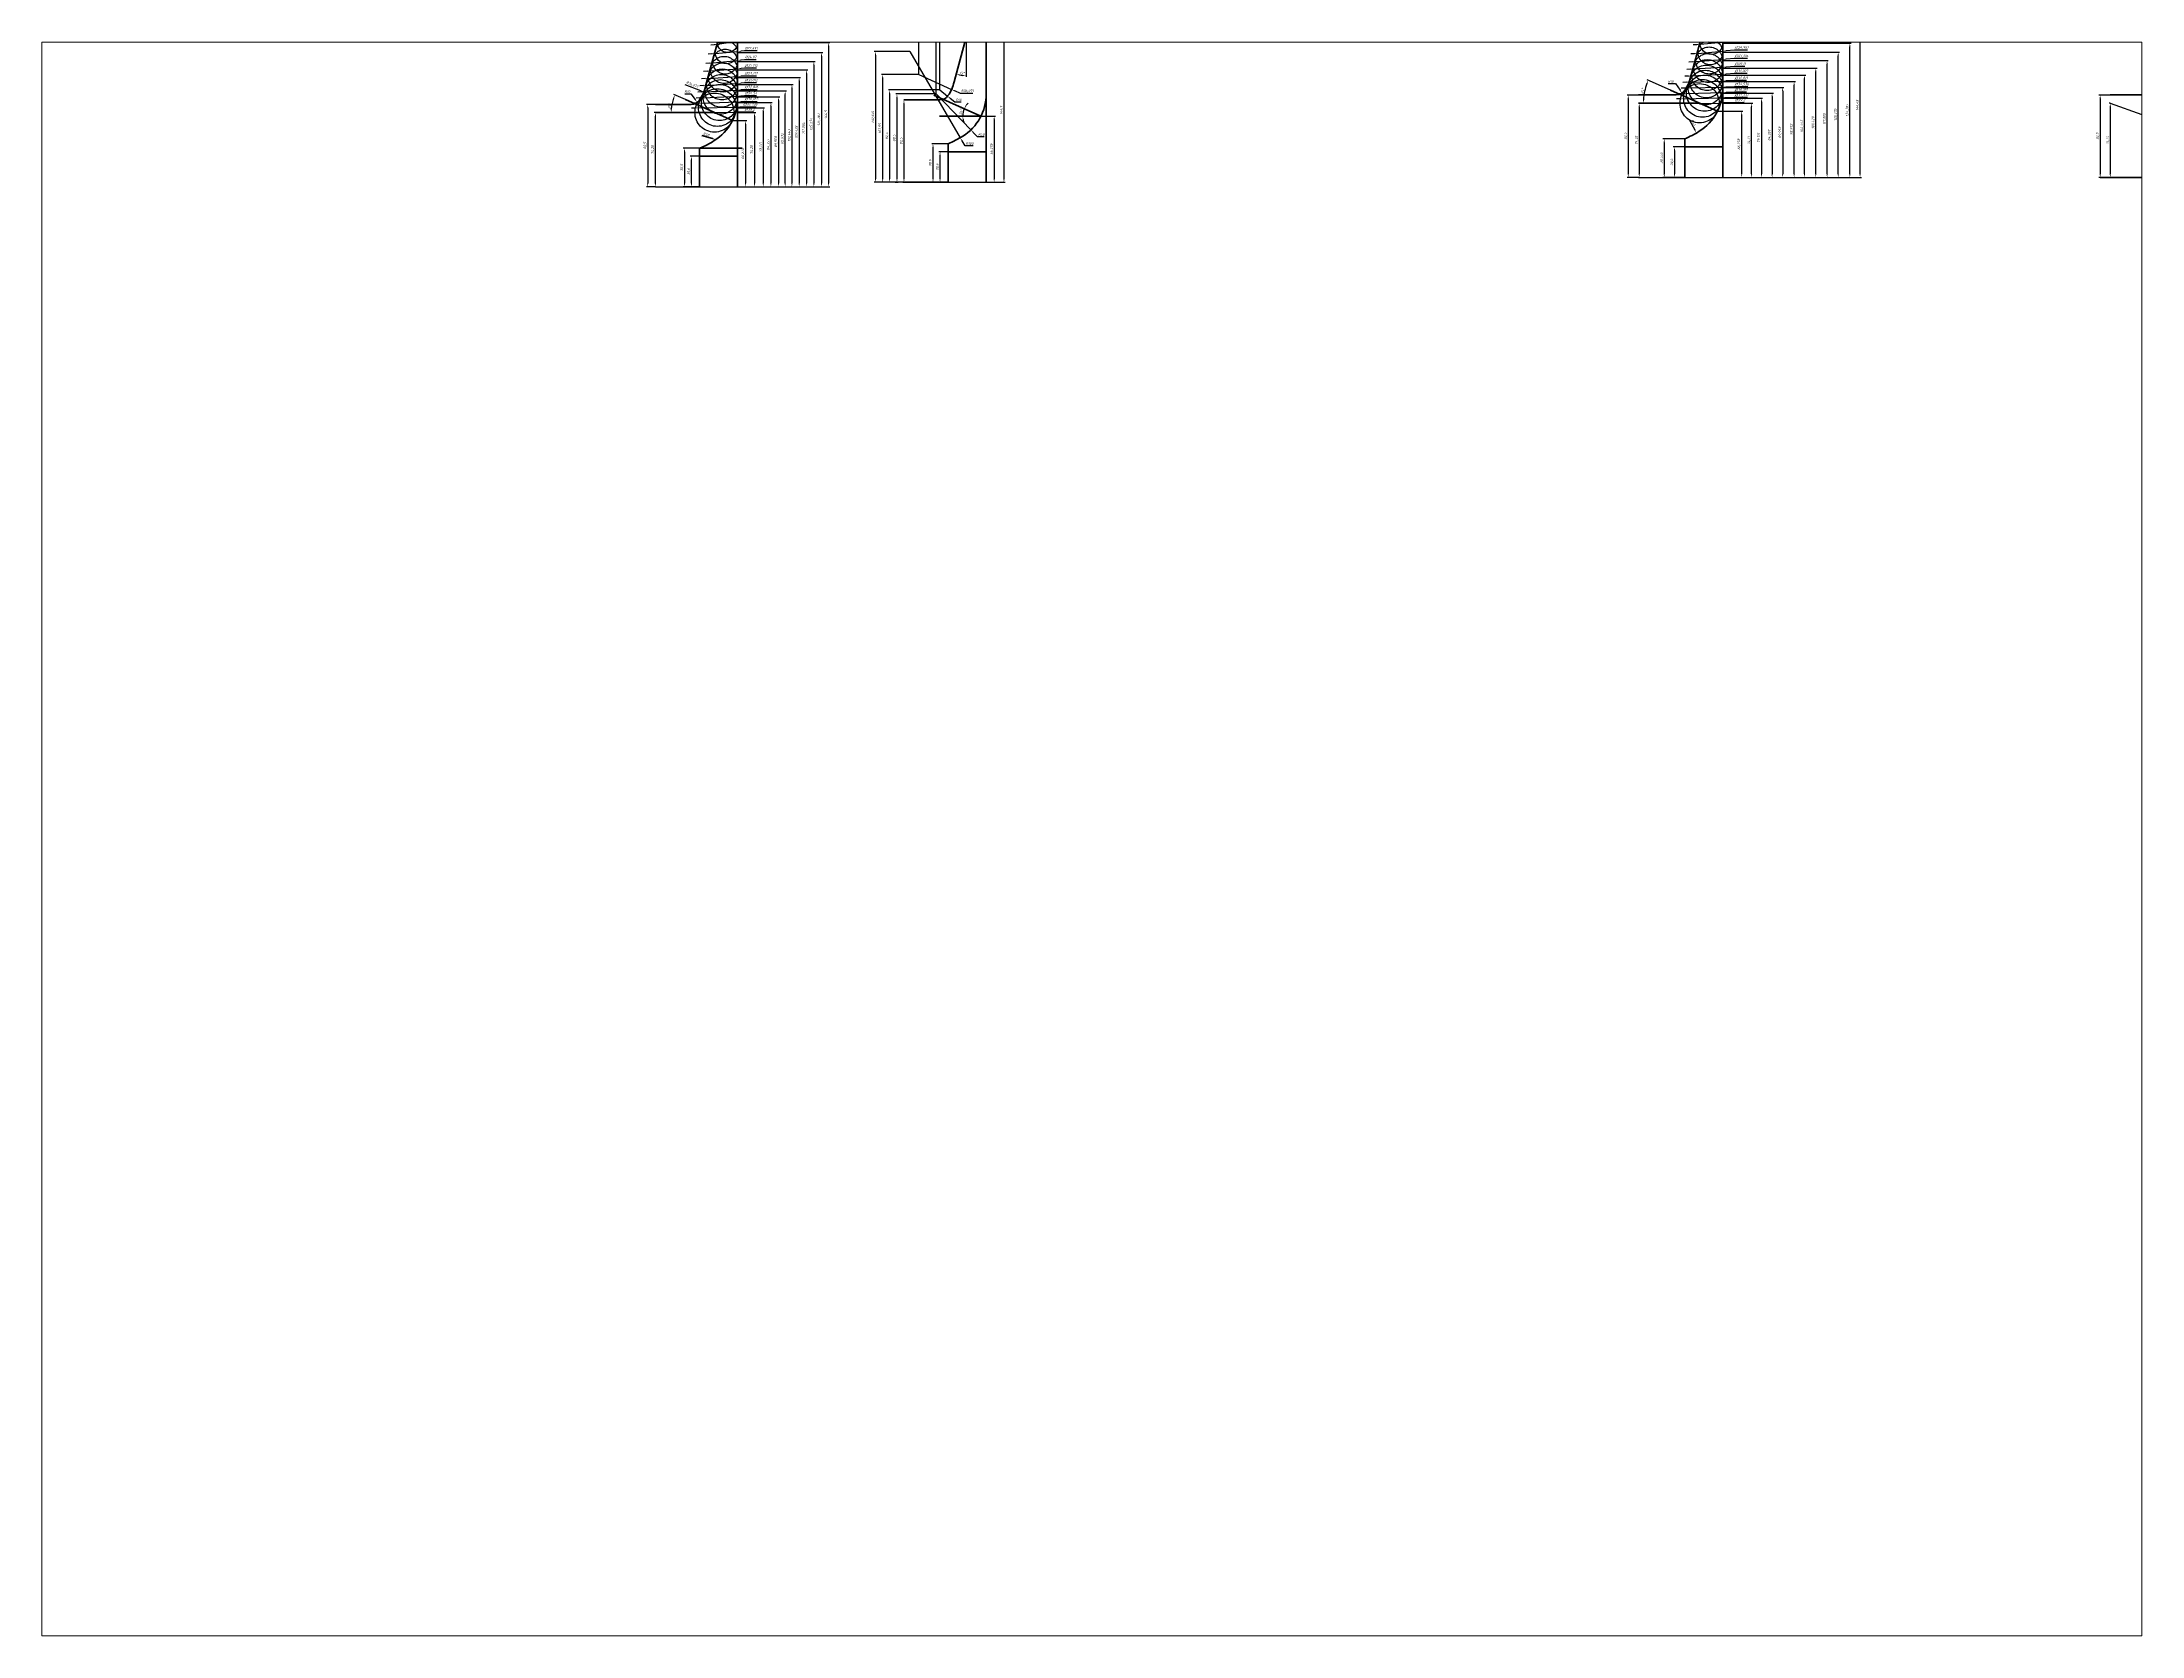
# Paper-space layout 'Лист2' of a CAD drawing. Header units: millimetres. Extents: x 0 to 257, y 0 to 195.
# The model-space entities are those that its viewports show. They can reach past a viewport. Long polylines and large blocks are cut down to what shows.
import ezdxf

# ---------------------------------------------------------------- set-up
doc = ezdxf.new("R2010")
doc.units = ezdxf.units.MM
doc.linetypes.add('невидимая2', pattern=[4.7625, 3.175, -1.5875])
doc.layers.get('0').update_dxf_attribs({"lineweight": 53})
doc.layers.add('АТРИБУТЫ', color=6, linetype='Continuous')
for name, color, linetype, lineweight in [('Контур', 7, 'Continuous', 50), ('кр', 10, 'Continuous', 53), ('пунктир', 7, 'невидимая2', 25), ('размеры', 7, 'Continuous', 25)]:
    doc.layers.add(name, color=color, linetype=linetype, lineweight=lineweight)
doc.styles.add('Размер', font='isocpeur.ttf', dxfattribs={"oblique": 15})
doc.dimstyles.new('Две стрелки', dxfattribs={"dimtxt": 2.5, "dimasz": 3.5, "dimexe": 1.25, "dimexo": 0, "dimgap": 1, "dimtad": 1, "dimdec": 3, "dimtxsty": 'Размер', "dimcen": 2.5, "dimadec": 0, "dimazin": 0, "dimtfac": 1, "dimtdec": 3, "dimtmove": 0, "dimatfit": 3, "dimfxl": 1, "dimarcsym": 0})
doc.dimstyles.new('Две стрелки$3', dxfattribs={"dimtxt": 2.5, "dimasz": 3.5, "dimexe": 1.25, "dimexo": 0, "dimgap": 1, "dimtad": 1, "dimtoh": 1, "dimdec": 3, "dimtxsty": 'Размер', "dimcen": 2.5, "dimadec": 0, "dimazin": 0, "dimtfac": 1, "dimtdec": 3, "dimtmove": 0, "dimatfit": 3, "dimfxl": 1, "dimarcsym": 0})
doc.dimstyles.new('Две стрелки$4', dxfattribs={"dimtxt": 2.5, "dimasz": 3.5, "dimexe": 1.25, "dimexo": 0, "dimgap": 1, "dimtad": 1, "dimtoh": 1, "dimdec": 3, "dimtxsty": 'Размер', "dimcen": 2.5, "dimadec": 0, "dimazin": 0, "dimtfac": 1, "dimtdec": 3, "dimtmove": 0, "dimatfit": 3, "dimfxl": 1, "dimarcsym": 0})

# ---------------------------------------------------------------- blocks, each defined once
blk = doc.blocks.new('*D15')
at = {"layer": 'Defpoints', "color": 0, "transparency": 16777216}
for p in [(1111.4, 146.9), (1116.6, 80.6), (1135.6, 80.6)]:
    blk.add_point(p, dxfattribs=at)
at = {"layer": 'размеры', "color": 0, "lineweight": -2, "transparency": 16777216}
for p, q in [((1111.4, 146.9), (1136.9, 146.9)), ((1135.6, 143.4), (1135.6, 84.1)), ((1116.6, 80.6), (1136.9, 80.6))]:
    blk.add_line(p, q, dxfattribs=at)
at = {"layer": 'размеры', "color": 0, "transparency": 16777216}
for points in [[(1135.1, 143.4), (1136.2, 143.4), (1135.6, 146.9)], [(1135.1, 84.1), (1136.2, 84.1), (1135.6, 80.6)]]:
    blk.add_solid(points, dxfattribs=at)
at = {"layer": 'размеры', "color": 0, "transparency": 16777216, "insert": (1133.1, 113.8), "char_height": 2.5, "attachment_point": 5, "rotation": 90, "style": 'Размер'}
blk.add_mtext('66,278', dxfattribs=at)
blk = doc.blocks.new('*D16')
at = {"layer": 'Defpoints', "color": 0, "transparency": 16777216}
for p in [(1073.9, 154.6), (1113.1, 155.1)]:
    blk.add_point(p, dxfattribs=at)
at = {"layer": 'размеры', "color": 0, "lineweight": -2, "transparency": 16777216}
for p, q in [((1070.4, 154.6), (1066.9, 154.5)), ((1073.9, 154.6), (1113.1, 155.1)), ((1128.6, 155.3), (1116.6, 155.2)), ((1138.1, 155.3), (1128.6, 155.3))]:
    blk.add_line(p, q, dxfattribs=at)
at = {"layer": 'размеры', "color": 0, "transparency": 16777216}
for points in [[(1070.4, 155.2), (1070.4, 154), (1073.9, 154.6)], [(1116.6, 155.8), (1116.6, 154.6), (1113.1, 155.1)]]:
    blk.add_solid(points, dxfattribs=at)
at = {"layer": 'размеры', "color": 0, "transparency": 16777216, "insert": (1133.8, 157.8), "char_height": 2.5, "attachment_point": 5, "style": 'Размер'}
blk.add_mtext('∅39,2', dxfattribs=at)
blk = doc.blocks.new('*D17')
at = {"layer": 'Defpoints', "color": 0, "transparency": 16777216}
for p in [(1077.5, 159.3), (1115.2, 160.2)]:
    blk.add_point(p, dxfattribs=at)
at = {"layer": 'размеры', "color": 0, "lineweight": -2, "transparency": 16777216}
for p, q in [((1074, 159.3), (1070.5, 159.2)), ((1077.5, 159.3), (1115.2, 160.2)), ((1128.6, 160.5), (1118.7, 160.2)), ((1141.6, 160.5), (1128.6, 160.5))]:
    blk.add_line(p, q, dxfattribs=at)
at = {"layer": 'размеры', "color": 0, "transparency": 16777216}
for points in [[(1073.9, 159.8), (1074, 158.7), (1077.5, 159.3)], [(1118.7, 160.8), (1118.7, 159.7), (1115.2, 160.2)]]:
    blk.add_solid(points, dxfattribs=at)
at = {"layer": 'размеры', "color": 0, "transparency": 16777216, "insert": (1135.6, 163), "char_height": 2.5, "attachment_point": 5, "style": 'Размер'}
blk.add_mtext('∅37,737', dxfattribs=at)
blk = doc.blocks.new('*D18')
at = {"layer": 'Defpoints', "color": 0, "transparency": 16777216}
for p in [(1080.5, 164.5), (1116.6, 165.5)]:
    blk.add_point(p, dxfattribs=at)
at = {"layer": 'размеры', "color": 0, "lineweight": -2, "transparency": 16777216}
for p, q in [((1077, 164.4), (1073.5, 164.4)), ((1080.5, 164.5), (1116.6, 165.5)), ((1128.6, 165.8), (1120.1, 165.5)), ((1140.6, 165.8), (1128.6, 165.8))]:
    blk.add_line(p, q, dxfattribs=at)
at = {"layer": 'размеры', "color": 0, "transparency": 16777216}
for points in [[(1076.9, 165), (1077, 163.9), (1080.5, 164.5)], [(1120.1, 166.1), (1120.1, 165), (1116.6, 165.5)]]:
    blk.add_solid(points, dxfattribs=at)
at = {"layer": 'размеры', "color": 0, "transparency": 16777216, "insert": (1135.1, 168.3), "char_height": 2.5, "attachment_point": 5, "style": 'Размер'}
blk.add_mtext('∅36,181', dxfattribs=at)
blk = doc.blocks.new('*D19')
at = {"layer": 'Defpoints', "color": 0, "transparency": 16777216}
for p in [(1082.1, 170.2), (1116.6, 171)]:
    blk.add_point(p, dxfattribs=at)
at = {"layer": 'размеры', "color": 0, "lineweight": -2, "transparency": 16777216}
for p, q in [((1078.6, 170.1), (1075.1, 170)), ((1082.1, 170.2), (1116.6, 171)), ((1128.6, 171.3), (1120.1, 171.1)), ((1141.9, 171.3), (1128.6, 171.3))]:
    blk.add_line(p, q, dxfattribs=at)
at = {"layer": 'размеры', "color": 0, "transparency": 16777216}
for points in [[(1078.6, 170.7), (1078.6, 169.5), (1082.1, 170.2)], [(1120.1, 171.7), (1120.1, 170.5), (1116.6, 171)]]:
    blk.add_solid(points, dxfattribs=at)
at = {"layer": 'размеры', "color": 0, "transparency": 16777216, "insert": (1135.7, 173.8), "char_height": 2.5, "attachment_point": 5, "style": 'Размер'}
blk.add_mtext('∅34,536', dxfattribs=at)
blk = doc.blocks.new('*D20')
at = {"layer": 'Defpoints', "color": 0, "transparency": 16777216}
for p in [(1083.8, 176.1), (1116.6, 177.1)]:
    blk.add_point(p, dxfattribs=at)
at = {"layer": 'размеры', "color": 0, "lineweight": -2, "transparency": 16777216}
for p, q in [((1080.3, 176), (1076.8, 175.8)), ((1083.8, 176.1), (1116.6, 177.1)), ((1128.6, 177.5), (1120.1, 177.2)), ((1140.6, 177.5), (1128.6, 177.5))]:
    blk.add_line(p, q, dxfattribs=at)
at = {"layer": 'размеры', "color": 0, "transparency": 16777216}
for points in [[(1080.3, 176.5), (1080.3, 175.4), (1083.8, 176.1)], [(1120.1, 177.8), (1120.1, 176.7), (1116.6, 177.1)]]:
    blk.add_solid(points, dxfattribs=at)
at = {"layer": 'размеры', "color": 0, "transparency": 16777216, "insert": (1135.1, 180), "char_height": 2.5, "attachment_point": 5, "style": 'Размер'}
blk.add_mtext('∅32,811', dxfattribs=at)
blk = doc.blocks.new('*D21')
at = {"layer": 'Defpoints', "color": 0, "transparency": 16777216}
for p in [(1085.6, 182.3), (1116.6, 183.9)]:
    blk.add_point(p, dxfattribs=at)
at = {"layer": 'размеры', "color": 0, "lineweight": -2, "transparency": 16777216}
for p, q in [((1082.1, 182.1), (1078.7, 181.9)), ((1085.6, 182.3), (1116.6, 183.9)), ((1128.6, 184.5), (1120.1, 184)), ((1141.1, 184.5), (1128.6, 184.5))]:
    blk.add_line(p, q, dxfattribs=at)
at = {"layer": 'размеры', "color": 0, "transparency": 16777216}
for points in [[(1082.1, 182.7), (1082.2, 181.5), (1085.6, 182.3)], [(1120.1, 184.6), (1120.1, 183.5), (1116.6, 183.9)]]:
    blk.add_solid(points, dxfattribs=at)
at = {"layer": 'размеры', "color": 0, "transparency": 16777216, "insert": (1135.3, 187), "char_height": 2.5, "attachment_point": 5, "style": 'Размер'}
blk.add_mtext('∅31,007', dxfattribs=at)
blk = doc.blocks.new('*D22')
at = {"layer": 'Defpoints', "color": 0, "transparency": 16777216}
for p in [(1116.6, 190.9), (1087.5, 189.2)]:
    blk.add_point(p, dxfattribs=at)
at = {"layer": 'размеры', "color": 0, "lineweight": -2, "transparency": 16777216}
for p, q in [((1087.5, 189.2), (1116.6, 190.9)), ((1128.6, 191.6), (1120.1, 191.1)), ((1138.9, 191.6), (1128.6, 191.6)), ((1084, 189), (1080.6, 188.8))]:
    blk.add_line(p, q, dxfattribs=at)
at = {"layer": 'размеры', "color": 0, "transparency": 16777216}
for points in [[(1084, 189.6), (1084.1, 188.4), (1087.5, 189.2)], [(1120.1, 191.7), (1120.1, 190.5), (1116.6, 190.9)]]:
    blk.add_solid(points, dxfattribs=at)
at = {"layer": 'размеры', "color": 0, "transparency": 16777216, "insert": (1134.2, 194.1), "char_height": 2.5, "attachment_point": 5, "style": 'Размер'}
blk.add_mtext('∅29,11', dxfattribs=at)
blk = doc.blocks.new('*D23')
at = {"layer": 'Defpoints', "color": 0, "transparency": 16777216}
for p in [(1089.6, 196.6), (1116.6, 198.7)]:
    blk.add_point(p, dxfattribs=at)
at = {"layer": 'размеры', "color": 0, "lineweight": -2, "transparency": 16777216}
for p, q in [((1086.1, 196.3), (1082.6, 196)), ((1089.6, 196.6), (1116.6, 198.7)), ((1128.6, 199.6), (1120.1, 199)), ((1141.4, 199.6), (1128.6, 199.6))]:
    blk.add_line(p, q, dxfattribs=at)
at = {"layer": 'размеры', "color": 0, "transparency": 16777216}
for points in [[(1086, 196.9), (1086.1, 195.7), (1089.6, 196.6)], [(1120, 199.6), (1120.1, 198.4), (1116.6, 198.7)]]:
    blk.add_solid(points, dxfattribs=at)
at = {"layer": 'размеры', "color": 0, "transparency": 16777216, "insert": (1135.5, 202.1), "char_height": 2.5, "attachment_point": 5, "style": 'Размер'}
blk.add_mtext('∅27,104', dxfattribs=at)
blk = doc.blocks.new('*D24')
at = {"layer": 'Defpoints', "color": 0, "transparency": 16777216}
for p in [(1091.7, 204.8), (1116.6, 207)]:
    blk.add_point(p, dxfattribs=at)
at = {"layer": 'размеры', "color": 0, "lineweight": -2, "transparency": 16777216}
for p, q in [((1088.2, 204.5), (1084.7, 204.2)), ((1091.7, 204.8), (1116.6, 207)), ((1128.6, 208.1), (1120.1, 207.3)), ((1141.4, 208.1), (1128.6, 208.1))]:
    blk.add_line(p, q, dxfattribs=at)
at = {"layer": 'размеры', "color": 0, "transparency": 16777216}
for points in [[(1088.2, 205.1), (1088.3, 203.9), (1091.7, 204.8)], [(1120, 207.9), (1120.1, 206.7), (1116.6, 207)]]:
    blk.add_solid(points, dxfattribs=at)
at = {"layer": 'размеры', "color": 0, "transparency": 16777216, "insert": (1135.5, 210.6), "char_height": 2.5, "attachment_point": 5, "style": 'Размер'}
blk.add_mtext('∅24,961', dxfattribs=at)
blk = doc.blocks.new('*D25')
at = {"layer": 'Defpoints', "color": 0, "transparency": 16777216}
for p in [(1094, 213.9), (1116.6, 216.2)]:
    blk.add_point(p, dxfattribs=at)
at = {"layer": 'размеры', "color": 0, "lineweight": -2, "transparency": 16777216}
for p, q in [((1090.6, 213.5), (1087.1, 213.2)), ((1094, 213.9), (1116.6, 216.2)), ((1128.6, 217.4), (1120.1, 216.5)), ((1141.6, 217.4), (1128.6, 217.4))]:
    blk.add_line(p, q, dxfattribs=at)
at = {"layer": 'размеры', "color": 0, "transparency": 16777216}
for points in [[(1090.5, 214.1), (1090.6, 212.9), (1094, 213.9)], [(1120, 217.1), (1120.1, 215.9), (1116.6, 216.2)]]:
    blk.add_solid(points, dxfattribs=at)
at = {"layer": 'размеры', "color": 0, "transparency": 16777216, "insert": (1135.6, 219.9), "char_height": 2.5, "attachment_point": 5, "style": 'Размер'}
blk.add_mtext('∅22,639', dxfattribs=at)
blk = doc.blocks.new('*D26')
at = {"layer": 'Defpoints', "color": 0, "transparency": 16777216}
for p in [(1096.6, 224.1), (1116.6, 226)]:
    blk.add_point(p, dxfattribs=at)
at = {"layer": 'размеры', "color": 0, "lineweight": -2, "transparency": 16777216}
for p, q in [((1093.1, 223.8), (1089.6, 223.5)), ((1096.6, 224.1), (1116.6, 226)), ((1128.6, 227.2), (1120.1, 226.4)), ((1137.6, 227.2), (1128.6, 227.2))]:
    blk.add_line(p, q, dxfattribs=at)
at = {"layer": 'размеры', "color": 0, "transparency": 16777216}
for points in [[(1093, 224.4), (1093.1, 223.2), (1096.6, 224.1)], [(1120, 227), (1120.1, 225.8), (1116.6, 226)]]:
    blk.add_solid(points, dxfattribs=at)
at = {"layer": 'размеры', "color": 0, "transparency": 16777216, "insert": (1133.6, 229.7), "char_height": 2.5, "attachment_point": 5, "style": 'Размер'}
blk.add_mtext('∅20,1', dxfattribs=at)
blk = doc.blocks.new('*D27')
at = {"layer": 'Defpoints', "color": 0, "transparency": 16777216}
for p in [(1039.4, 170.4), (1032.4, 154.9), (1064.3, 167.9), (1093.5, 154.9), (1111.4, 146.9)]:
    blk.add_point(p, dxfattribs=at)
at = {"layer": 'размеры', "color": 0, "lineweight": -2, "transparency": 16777216}
blk.add_line((1064.3, 167.9), (1040.9, 178.3), dxfattribs=at)
blk.add_arc((1093.5, 154.9), 56.3, 159.5625, 176.4375, dxfattribs=at)
at = {"layer": 'размеры', "color": 0, "transparency": 16777216}
for points in [[(1040.2, 174.8), (1041.3, 174.3), (1042, 177.8)], [(1037.9, 158.4), (1036.7, 158.4), (1037.2, 154.9)]]:
    blk.add_solid(points, dxfattribs=at)
at = {"layer": 'размеры', "color": 0, "transparency": 16777216, "insert": (1036.2, 167.1), "char_height": 2.5, "attachment_point": 5, "rotation": 78, "style": 'Размер'}
blk.add_mtext('24°', dxfattribs=at)
blk = doc.blocks.new('*D28')
at = {"layer": 'Defpoints', "color": 0, "transparency": 16777216}
for p in [(1070.2, 173.1), (1075.9, 165)]:
    blk.add_point(p, dxfattribs=at)
at = {"layer": 'размеры', "color": 0, "lineweight": -2, "transparency": 16777216}
for p, q in [((1062, 174.5), (1069.2, 174.5)), ((1069.2, 174.5), (1073.9, 167.8))]:
    blk.add_line(p, q, dxfattribs=at)
at = {"layer": 'размеры', "color": 0, "transparency": 16777216}
blk.add_solid([(1074.4, 168.2), (1073.4, 167.5), (1075.9, 165)], dxfattribs=at)
at = {"layer": 'размеры', "color": 0, "transparency": 16777216, "insert": (1064.6, 176.7), "char_height": 2.5, "attachment_point": 5, "style": 'Размер'}
blk.add_mtext('R10', dxfattribs=at)
blk = doc.blocks.new('*D29')
at = {"layer": 'Defpoints', "color": 0, "transparency": 16777216}
for p in [(1078.6, 111.2), (1068.4, 80.6), (1078.6, 80.6)]:
    blk.add_point(p, dxfattribs=at)
at = {"layer": 'размеры', "color": 0, "lineweight": -2, "transparency": 16777216}
for p, q in [((1078.6, 111.2), (1067.1, 111.2)), ((1068.4, 107.7), (1068.4, 84.1)), ((1078.6, 80.6), (1067.1, 80.6))]:
    blk.add_line(p, q, dxfattribs=at)
at = {"layer": 'размеры', "color": 0, "transparency": 16777216}
for points in [[(1067.8, 107.7), (1069, 107.7), (1068.4, 111.2)], [(1067.8, 84.1), (1069, 84.1), (1068.4, 80.6)]]:
    blk.add_solid(points, dxfattribs=at)
at = {"layer": 'размеры', "color": 0, "transparency": 16777216, "insert": (1065.9, 95.9), "char_height": 2.5, "attachment_point": 5, "rotation": 90, "style": 'Размер'}
blk.add_mtext('30,6', dxfattribs=at)
blk = doc.blocks.new('*D30')
at = {"layer": 'Defpoints', "color": 0, "transparency": 16777216}
for p in [(1078.6, 119.2), (1058.1, 80.6), (1067.1, 80.6)]:
    blk.add_point(p, dxfattribs=at)
at = {"layer": 'размеры', "color": 0, "lineweight": -2, "transparency": 16777216}
for p, q in [((1078.6, 119.2), (1056.8, 119.2)), ((1058.1, 115.7), (1058.1, 84.1)), ((1067.1, 80.6), (1056.8, 80.6))]:
    blk.add_line(p, q, dxfattribs=at)
at = {"layer": 'размеры', "color": 0, "transparency": 16777216}
for points in [[(1057.5, 115.7), (1058.7, 115.7), (1058.1, 119.2)], [(1057.5, 84.1), (1058.7, 84.1), (1058.1, 80.6)]]:
    blk.add_solid(points, dxfattribs=at)
at = {"layer": 'размеры', "color": 0, "transparency": 16777216, "insert": (1055.6, 99.9), "char_height": 2.5, "attachment_point": 5, "rotation": 90, "style": 'Размер'}
blk.add_mtext('38,556', dxfattribs=at)
blk = doc.blocks.new('*D31')
at = {"layer": 'Defpoints', "color": 0, "transparency": 16777216}
for p in [(1032.4, 154.9), (1032.4, 80.6), (1033, 80.6)]:
    blk.add_point(p, dxfattribs=at)
at = {"layer": 'размеры', "color": 0, "lineweight": -2, "transparency": 16777216}
for p, q in [((1032.4, 154.9), (1034.3, 154.9)), ((1033, 151.4), (1033, 84.1)), ((1032.4, 80.6), (1034.3, 80.6))]:
    blk.add_line(p, q, dxfattribs=at)
at = {"layer": 'размеры', "color": 0, "transparency": 16777216}
for points in [[(1032.5, 151.4), (1033.6, 151.4), (1033, 154.9)], [(1032.5, 84.1), (1033.6, 84.1), (1033, 80.6)]]:
    blk.add_solid(points, dxfattribs=at)
at = {"layer": 'размеры', "color": 0, "transparency": 16777216, "insert": (1030.5, 117.8), "char_height": 2.5, "attachment_point": 5, "rotation": 90, "style": 'Размер'}
blk.add_mtext('74,25', dxfattribs=at)
blk = doc.blocks.new('*D32')
at = {"layer": 'Defpoints', "color": 0, "transparency": 16777216}
for p in [(1032.4, 163.1), (1022, 80.6), (1033, 80.6)]:
    blk.add_point(p, dxfattribs=at)
at = {"layer": 'размеры', "color": 0, "lineweight": -2, "transparency": 16777216}
for p, q in [((1032.4, 163.1), (1020.8, 163.1)), ((1022, 159.6), (1022, 84.1)), ((1033, 80.6), (1020.8, 80.6))]:
    blk.add_line(p, q, dxfattribs=at)
at = {"layer": 'размеры', "color": 0, "transparency": 16777216}
for points in [[(1021.5, 159.6), (1022.6, 159.6), (1022, 163.1)], [(1021.5, 84.1), (1022.6, 84.1), (1022, 80.6)]]:
    blk.add_solid(points, dxfattribs=at)
at = {"layer": 'размеры', "color": 0, "transparency": 16777216, "insert": (1019.5, 121.9), "char_height": 2.5, "attachment_point": 5, "rotation": 90, "style": 'Размер'}
blk.add_mtext('82,5', dxfattribs=at)
blk = doc.blocks.new('*D33')
at = {"layer": 'Defpoints', "color": 0, "transparency": 16777216}
for p in [(1096.5, 241.3), (1096.5, 225.1), (1116.6, 225.1)]:
    blk.add_point(p, dxfattribs=at)
at = {"layer": 'размеры', "color": 0, "lineweight": -2, "transparency": 16777216}
for p, q in [((1096.5, 225.1), (1096.5, 242.6)), ((1113.1, 241.3), (1100, 241.3)), ((1116.6, 225.1), (1116.6, 242.6))]:
    blk.add_line(p, q, dxfattribs=at)
at = {"layer": 'размеры', "color": 0, "transparency": 16777216}
for points in [[(1100, 241.9), (1100, 240.7), (1096.5, 241.3)], [(1113.1, 241.9), (1113.1, 240.7), (1116.6, 241.3)]]:
    blk.add_solid(points, dxfattribs=at)
at = {"layer": 'размеры', "color": 0, "transparency": 16777216, "insert": (1106.6, 243.8), "char_height": 2.5, "attachment_point": 5, "style": 'Размер'}
blk.add_mtext('20,1', dxfattribs=at)
blk = doc.blocks.new('*D34')
at = {"layer": 'Defpoints', "color": 0, "transparency": 16777216}
for p in [(1116.6, 154.9), (1145.6, 154.9), (1136.9, 80.6)]:
    blk.add_point(p, dxfattribs=at)
at = {"layer": 'размеры', "color": 0, "lineweight": -2, "transparency": 16777216}
for p, q in [((1116.6, 154.9), (1146.8, 154.9)), ((1145.6, 84.1), (1145.6, 151.4)), ((1136.9, 80.6), (1146.8, 80.6))]:
    blk.add_line(p, q, dxfattribs=at)
at = {"layer": 'размеры', "color": 0, "transparency": 16777216}
for points in [[(1145, 151.4), (1146.2, 151.4), (1145.6, 154.9)], [(1145, 84.1), (1146.2, 84.1), (1145.6, 80.6)]]:
    blk.add_solid(points, dxfattribs=at)
at = {"layer": 'размеры', "color": 0, "transparency": 16777216, "insert": (1143.1, 117.8), "char_height": 2.5, "attachment_point": 5, "rotation": 90, "style": 'Размер'}
blk.add_mtext('74,25', dxfattribs=at)
blk = doc.blocks.new('*D35')
at = {"layer": 'Defpoints', "color": 0, "transparency": 16777216}
for p in [(1116.6, 159.8), (1146.8, 80.6), (1155.4, 80.6)]:
    blk.add_point(p, dxfattribs=at)
at = {"layer": 'размеры', "color": 0, "lineweight": -2, "transparency": 16777216}
for p, q in [((1116.6, 159.8), (1156.6, 159.8)), ((1155.4, 156.3), (1155.4, 84.1)), ((1146.8, 80.6), (1156.6, 80.6))]:
    blk.add_line(p, q, dxfattribs=at)
at = {"layer": 'размеры', "color": 0, "transparency": 16777216}
for points in [[(1154.8, 156.3), (1156, 156.3), (1155.4, 159.8)], [(1154.8, 84.1), (1156, 84.1), (1155.4, 80.6)]]:
    blk.add_solid(points, dxfattribs=at)
at = {"layer": 'размеры', "color": 0, "transparency": 16777216, "insert": (1152.9, 120.2), "char_height": 2.5, "attachment_point": 5, "rotation": 90, "style": 'Размер'}
blk.add_mtext('79,131', dxfattribs=at)
blk = doc.blocks.new('*D36')
at = {"layer": 'Defpoints', "color": 0, "transparency": 16777216}
for p in [(1116.6, 165), (1156.6, 80.6), (1166.1, 80.6)]:
    blk.add_point(p, dxfattribs=at)
at = {"layer": 'размеры', "color": 0, "lineweight": -2, "transparency": 16777216}
for p, q in [((1116.6, 165), (1167.4, 165)), ((1166.1, 161.5), (1166.1, 84.1)), ((1156.6, 80.6), (1167.4, 80.6))]:
    blk.add_line(p, q, dxfattribs=at)
at = {"layer": 'размеры', "color": 0, "transparency": 16777216}
for points in [[(1165.5, 161.5), (1166.7, 161.5), (1166.1, 165)], [(1165.5, 84.1), (1166.7, 84.1), (1166.1, 80.6)]]:
    blk.add_solid(points, dxfattribs=at)
at = {"layer": 'размеры', "color": 0, "transparency": 16777216, "insert": (1163.6, 122.8), "char_height": 2.5, "attachment_point": 5, "rotation": 90, "style": 'Размер'}
blk.add_mtext('84,357', dxfattribs=at)
blk = doc.blocks.new('*D37')
at = {"layer": 'Defpoints', "color": 0, "transparency": 16777216}
for p in [(1116.6, 170.6), (1167.4, 80.6), (1176.7, 80.6)]:
    blk.add_point(p, dxfattribs=at)
at = {"layer": 'размеры', "color": 0, "lineweight": -2, "transparency": 16777216}
for p, q in [((1116.6, 170.6), (1177.9, 170.6)), ((1176.7, 167.1), (1176.7, 84.1)), ((1167.4, 80.6), (1177.9, 80.6))]:
    blk.add_line(p, q, dxfattribs=at)
at = {"layer": 'размеры', "color": 0, "transparency": 16777216}
for points in [[(1176.1, 167.1), (1177.3, 167.1), (1176.7, 170.6)], [(1176.1, 84.1), (1177.3, 84.1), (1176.7, 80.6)]]:
    blk.add_solid(points, dxfattribs=at)
at = {"layer": 'размеры', "color": 0, "transparency": 16777216, "insert": (1174.2, 125.6), "char_height": 2.5, "attachment_point": 5, "rotation": 90, "style": 'Размер'}
blk.add_mtext('89,958', dxfattribs=at)
blk = doc.blocks.new('*D38')
at = {"layer": 'Defpoints', "color": 0, "transparency": 16777216}
for p in [(1116.6, 176.6), (1188.2, 176.6), (1177.9, 80.6)]:
    blk.add_point(p, dxfattribs=at)
at = {"layer": 'размеры', "color": 0, "lineweight": -2, "transparency": 16777216}
for p, q in [((1116.6, 176.6), (1189.4, 176.6)), ((1188.2, 84.1), (1188.2, 173.1)), ((1177.9, 80.6), (1189.4, 80.6))]:
    blk.add_line(p, q, dxfattribs=at)
at = {"layer": 'размеры', "color": 0, "transparency": 16777216}
for points in [[(1187.6, 173.1), (1188.7, 173.1), (1188.2, 176.6)], [(1187.6, 84.1), (1188.7, 84.1), (1188.2, 80.6)]]:
    blk.add_solid(points, dxfattribs=at)
at = {"layer": 'размеры', "color": 0, "transparency": 16777216, "insert": (1185.7, 128.6), "char_height": 2.5, "attachment_point": 5, "rotation": 90, "style": 'Размер'}
blk.add_mtext('95,972', dxfattribs=at)
blk = doc.blocks.new('*D39')
at = {"layer": 'Defpoints', "color": 0, "transparency": 16777216}
for p in [(1116.6, 183.1), (1198.6, 183.1), (1189.4, 80.6)]:
    blk.add_point(p, dxfattribs=at)
at = {"layer": 'размеры', "color": 0, "lineweight": -2, "transparency": 16777216}
for p, q in [((1116.6, 183.1), (1199.8, 183.1)), ((1198.6, 84.1), (1198.6, 179.6)), ((1189.4, 80.6), (1199.8, 80.6))]:
    blk.add_line(p, q, dxfattribs=at)
at = {"layer": 'размеры', "color": 0, "transparency": 16777216}
for points in [[(1198, 179.6), (1199.1, 179.6), (1198.6, 183.1)], [(1198, 84.1), (1199.1, 84.1), (1198.6, 80.6)]]:
    blk.add_solid(points, dxfattribs=at)
at = {"layer": 'размеры', "color": 0, "transparency": 16777216, "insert": (1196.1, 131.9), "char_height": 2.5, "attachment_point": 5, "rotation": 90, "style": 'Размер'}
blk.add_mtext('102,443', dxfattribs=at)
blk = doc.blocks.new('*D40')
at = {"layer": 'Defpoints', "color": 0, "transparency": 16777216}
for p in [(1116.6, 190.1), (1209.9, 190.1), (1199.8, 80.6)]:
    blk.add_point(p, dxfattribs=at)
at = {"layer": 'размеры', "color": 0, "lineweight": -2, "transparency": 16777216}
for p, q in [((1116.6, 190.1), (1211.1, 190.1)), ((1209.9, 84.1), (1209.9, 186.6)), ((1199.8, 80.6), (1211.1, 80.6))]:
    blk.add_line(p, q, dxfattribs=at)
at = {"layer": 'размеры', "color": 0, "transparency": 16777216}
for points in [[(1209.3, 186.6), (1210.4, 186.6), (1209.9, 190.1)], [(1209.3, 84.1), (1210.4, 84.1), (1209.9, 80.6)]]:
    blk.add_solid(points, dxfattribs=at)
at = {"layer": 'размеры', "color": 0, "transparency": 16777216, "insert": (1207.4, 135.3), "char_height": 2.5, "attachment_point": 5, "rotation": 90, "style": 'Размер'}
blk.add_mtext('109,429', dxfattribs=at)
blk = doc.blocks.new('*D41')
at = {"layer": 'Defpoints', "color": 0, "transparency": 16777216}
for p in [(1116.6, 197.6), (1221.2, 197.6), (1211.1, 80.6)]:
    blk.add_point(p, dxfattribs=at)
at = {"layer": 'размеры', "color": 0, "lineweight": -2, "transparency": 16777216}
for p, q in [((1116.6, 197.6), (1222.4, 197.6)), ((1221.2, 84.1), (1221.2, 194.1)), ((1211.1, 80.6), (1222.4, 80.6))]:
    blk.add_line(p, q, dxfattribs=at)
at = {"layer": 'размеры', "color": 0, "transparency": 16777216}
for points in [[(1220.6, 194.1), (1221.8, 194.1), (1221.2, 197.6)], [(1220.6, 84.1), (1221.8, 84.1), (1221.2, 80.6)]]:
    blk.add_solid(points, dxfattribs=at)
at = {"layer": 'размеры', "color": 0, "transparency": 16777216, "insert": (1218.7, 139.1), "char_height": 2.5, "attachment_point": 5, "rotation": 90, "style": 'Размер'}
blk.add_mtext('117,005', dxfattribs=at)
blk = doc.blocks.new('*D42')
at = {"layer": 'Defpoints', "color": 0, "transparency": 16777216}
for p in [(1116.6, 205.9), (1232.3, 205.9), (1222.4, 80.6)]:
    blk.add_point(p, dxfattribs=at)
at = {"layer": 'размеры', "color": 0, "lineweight": -2, "transparency": 16777216}
for p, q in [((1116.6, 205.9), (1233.6, 205.9)), ((1232.3, 84.1), (1232.3, 202.4)), ((1222.4, 80.6), (1233.6, 80.6))]:
    blk.add_line(p, q, dxfattribs=at)
at = {"layer": 'размеры', "color": 0, "transparency": 16777216}
for points in [[(1231.7, 202.4), (1232.9, 202.4), (1232.3, 205.9)], [(1231.7, 84.1), (1232.9, 84.1), (1232.3, 80.6)]]:
    blk.add_solid(points, dxfattribs=at)
at = {"layer": 'размеры', "color": 0, "transparency": 16777216, "insert": (1229.8, 143.3), "char_height": 2.5, "attachment_point": 5, "rotation": 90, "style": 'Размер'}
blk.add_mtext('125,276', dxfattribs=at)
blk = doc.blocks.new('*D43')
at = {"layer": 'Defpoints', "color": 0, "transparency": 16777216}
for p in [(1116.6, 215), (1244, 215), (1233.6, 80.6)]:
    blk.add_point(p, dxfattribs=at)
at = {"layer": 'размеры', "color": 0, "lineweight": -2, "transparency": 16777216}
for p, q in [((1116.6, 215), (1245.3, 215)), ((1244, 84.1), (1244, 211.5)), ((1233.6, 80.6), (1245.3, 80.6))]:
    blk.add_line(p, q, dxfattribs=at)
at = {"layer": 'размеры', "color": 0, "transparency": 16777216}
for points in [[(1243.4, 211.5), (1244.6, 211.5), (1244, 215)], [(1243.4, 84.1), (1244.6, 84.1), (1244, 80.6)]]:
    blk.add_solid(points, dxfattribs=at)
at = {"layer": 'размеры', "color": 0, "transparency": 16777216, "insert": (1241.5, 147.8), "char_height": 2.5, "attachment_point": 5, "rotation": 90, "style": 'Размер'}
blk.add_mtext('134,387', dxfattribs=at)
blk = doc.blocks.new('*D44')
at = {"layer": 'Defpoints', "color": 0, "transparency": 16777216}
for p in [(1116.6, 225.1), (1254.2, 225.1), (1245.3, 80.6)]:
    blk.add_point(p, dxfattribs=at)
at = {"layer": 'размеры', "color": 0, "lineweight": -2, "transparency": 16777216}
for p, q in [((1116.6, 225.1), (1255.5, 225.1)), ((1254.2, 84.1), (1254.2, 221.6)), ((1245.3, 80.6), (1255.5, 80.6))]:
    blk.add_line(p, q, dxfattribs=at)
at = {"layer": 'размеры', "color": 0, "transparency": 16777216}
for points in [[(1253.6, 221.6), (1254.8, 221.6), (1254.2, 225.1)], [(1253.6, 84.1), (1254.8, 84.1), (1254.2, 80.6)]]:
    blk.add_solid(points, dxfattribs=at)
at = {"layer": 'размеры', "color": 0, "transparency": 16777216, "insert": (1251.7, 152.9), "char_height": 2.5, "attachment_point": 5, "rotation": 90, "style": 'Размер'}
blk.add_mtext('144,45', dxfattribs=at)
blk = doc.blocks.new('*D45')
at = {"layer": 'Defpoints', "color": 0, "transparency": 16777216}
for p in [(1066.6, 169.1), (1090.3, 125.1)]:
    blk.add_point(p, dxfattribs=at)
at = {"layer": 'размеры', "color": 0, "lineweight": -2, "transparency": 16777216}
blk.add_line((1083.4, 138), (1088.7, 128.2), dxfattribs=at)
blk.add_arc((1066.6, 169.1), 50, 296.8671, 302.1429, dxfattribs=at)
at = {"layer": 'размеры', "color": 0, "transparency": 16777216}
blk.add_solid([(1089.2, 128.5), (1088.2, 127.9), (1090.3, 125.1)], dxfattribs=at)
at = {"layer": 'размеры', "color": 0, "transparency": 16777216, "insert": (1087.2, 135.7), "char_height": 2.5, "attachment_point": 5, "rotation": 298.2995, "style": 'Размер'}
blk.add_mtext('R50', dxfattribs=at)
blk = doc.blocks.new('*D46')
at = {"layer": 'Defpoints', "color": 0, "transparency": 16777216}
for p in [(1504.8, 154.9), (1504.8, 80.6), (1504.8, 80.6)]:
    blk.add_point(p, dxfattribs=at)
at = {"layer": 'размеры', "color": 0, "lineweight": -2, "transparency": 16777216}
for p, q in [((1504.8, 154.9), (1503.6, 154.9)), ((1504.8, 151.4), (1504.8, 84.1)), ((1504.8, 80.6), (1503.6, 80.6))]:
    blk.add_line(p, q, dxfattribs=at)
at = {"layer": 'размеры', "color": 0, "transparency": 16777216}
for points in [[(1504.2, 151.4), (1505.4, 151.4), (1504.8, 154.9)], [(1504.2, 84.1), (1505.4, 84.1), (1504.8, 80.6)]]:
    blk.add_solid(points, dxfattribs=at)
at = {"layer": 'размеры', "color": 0, "transparency": 16777216, "insert": (1502.3, 117.8), "char_height": 2.5, "attachment_point": 5, "rotation": 90, "style": 'Размер'}
blk.add_mtext('74,25', dxfattribs=at)
blk = doc.blocks.new('*D47')
at = {"layer": 'Defpoints', "color": 0, "transparency": 16777216}
for p in [(1504.8, 163.1), (1494.7, 80.6), (1504.8, 80.6)]:
    blk.add_point(p, dxfattribs=at)
at = {"layer": 'размеры', "color": 0, "lineweight": -2, "transparency": 16777216}
for p, q in [((1504.8, 163.1), (1493.4, 163.1)), ((1494.7, 159.6), (1494.7, 84.1)), ((1504.8, 80.6), (1493.4, 80.6))]:
    blk.add_line(p, q, dxfattribs=at)
at = {"layer": 'размеры', "color": 0, "transparency": 16777216}
for points in [[(1494.1, 159.6), (1495.3, 159.6), (1494.7, 163.1)], [(1494.1, 84.1), (1495.3, 84.1), (1494.7, 80.6)]]:
    blk.add_solid(points, dxfattribs=at)
at = {"layer": 'размеры', "color": 0, "transparency": 16777216, "insert": (1492.2, 121.9), "char_height": 2.5, "attachment_point": 5, "rotation": 90, "style": 'Размер'}
blk.add_mtext('82,5', dxfattribs=at)
blk = doc.blocks.new('*D50')
at = {"layer": 'Defpoints', "color": 0, "transparency": 16777216}
for p in [(1542.6, 173.1), (1549.1, 165.5)]:
    blk.add_point(p, dxfattribs=at)
at = {"layer": 'размеры', "color": 0, "lineweight": -2, "transparency": 16777216}
for p, q in [((1536.1, 173.6), (1542.2, 173.6)), ((1542.2, 173.6), (1546.9, 168.2))]:
    blk.add_line(p, q, dxfattribs=at)
at = {"layer": 'размеры', "color": 0, "transparency": 16777216}
blk.add_solid([(1547.3, 168.6), (1546.4, 167.8), (1549.1, 165.5)], dxfattribs=at)
at = {"layer": 'размеры', "color": 0, "transparency": 16777216, "insert": (1538.7, 175.8), "char_height": 2.5, "attachment_point": 5, "style": 'Размер'}
blk.add_mtext('R10', dxfattribs=at)
blk = doc.blocks.new('*D51')
at = {"layer": 'Defpoints', "color": 0, "transparency": 16777216}
for p in [(1536.8, 167.9), (1552.8, 155.8), (1538.9, 146.9), (1583.8, 146.9), (1583.8, 146.9)]:
    blk.add_point(p, dxfattribs=at)
at = {"layer": 'размеры', "color": 0, "lineweight": -2, "transparency": 16777216}
for start, end in [(156, 180), (143.5587, 149.7793), (186.2207, 192.4413)]:
    blk.add_arc((1583.8, 146.9), 32.3, start, end, dxfattribs=at)
at = {"layer": 'размеры', "color": 0, "transparency": 16777216}
for points in [[(1556.5, 162.9), (1555.4, 163.4), (1554.4, 160)], [(1551.2, 143.4), (1552.3, 143.4), (1551.6, 146.9)]]:
    blk.add_solid(points, dxfattribs=at)
at = {"layer": 'размеры', "color": 0, "transparency": 16777216, "insert": (1550.1, 154.1), "char_height": 2.5, "attachment_point": 5, "rotation": 78, "style": 'Размер'}
blk.add_mtext('24°', dxfattribs=at)
blk = doc.blocks.new('*D52')
at = {"color": 0, "lineweight": -2, "transparency": 16777216}
for p, q in [((124.8, 137.5), (139.3, 137.5)), ((138, 134), (138, 74.7)), ((130, 71.2), (139.3, 71.2))]:
    blk.add_line(p, q, dxfattribs=at)
at = {"color": 0, "transparency": 16777216}
for points in [[(137.5, 134), (138.6, 134), (138, 137.5)], [(137.5, 74.7), (138.6, 74.7), (138, 71.2)]]:
    blk.add_solid(points, dxfattribs=at)
at = {"layer": 'Defpoints', "color": 0, "transparency": 16777216}
for p in [(124.8, 137.5), (130, 71.2), (138, 71.2)]:
    blk.add_point(p, dxfattribs=at)
at = {"color": 0, "transparency": 16777216, "insert": (135.5, 104.4), "char_height": 2.5, "attachment_point": 5, "rotation": 90, "style": 'Размер'}
blk.add_mtext('66,278', dxfattribs=at)
blk = doc.blocks.new('*D53')
at = {"color": 0, "lineweight": -2, "transparency": 16777216}
for p, q in [((130, 145.5), (148.2, 145.5)), ((146.9, 142), (146.9, 74.7)), ((139.3, 71.2), (148.2, 71.2))]:
    blk.add_line(p, q, dxfattribs=at)
at = {"color": 0, "transparency": 16777216}
for points in [[(146.3, 142), (147.5, 142), (146.9, 145.5)], [(146.3, 74.7), (147.5, 74.7), (146.9, 71.2)]]:
    blk.add_solid(points, dxfattribs=at)
at = {"layer": 'Defpoints', "color": 0, "transparency": 16777216}
for p in [(130, 145.5), (139.3, 71.2), (146.9, 71.2)]:
    blk.add_point(p, dxfattribs=at)
at = {"color": 0, "transparency": 16777216, "insert": (144.4, 108.4), "char_height": 2.5, "attachment_point": 5, "rotation": 90, "style": 'Размер'}
blk.add_mtext('74,25', dxfattribs=at)
blk = doc.blocks.new('*D54')
at = {"color": 0, "lineweight": -2, "transparency": 16777216}
for p, q in [((130, 150.4), (156.9, 150.4)), ((155.7, 146.9), (155.7, 74.7)), ((148.2, 71.2), (156.9, 71.2))]:
    blk.add_line(p, q, dxfattribs=at)
at = {"color": 0, "transparency": 16777216}
for points in [[(155.1, 146.9), (156.3, 146.9), (155.7, 150.4)], [(155.1, 74.7), (156.3, 74.7), (155.7, 71.2)]]:
    blk.add_solid(points, dxfattribs=at)
at = {"layer": 'Defpoints', "color": 0, "transparency": 16777216}
for p in [(130, 150.4), (148.2, 71.2), (155.7, 71.2)]:
    blk.add_point(p, dxfattribs=at)
at = {"color": 0, "transparency": 16777216, "insert": (153.2, 110.8), "char_height": 2.5, "attachment_point": 5, "rotation": 90, "style": 'Размер'}
blk.add_mtext('79,131', dxfattribs=at)
blk = doc.blocks.new('*D55')
at = {"color": 0, "lineweight": -2, "transparency": 16777216}
for p, q in [((130, 155.6), (164.6, 155.6)), ((163.4, 152.1), (163.4, 74.7)), ((156.9, 71.2), (164.6, 71.2))]:
    blk.add_line(p, q, dxfattribs=at)
at = {"color": 0, "transparency": 16777216}
for points in [[(162.8, 152.1), (164, 152.1), (163.4, 155.6)], [(162.8, 74.7), (164, 74.7), (163.4, 71.2)]]:
    blk.add_solid(points, dxfattribs=at)
at = {"layer": 'Defpoints', "color": 0, "transparency": 16777216}
for p in [(130, 155.6), (156.9, 71.2), (163.4, 71.2)]:
    blk.add_point(p, dxfattribs=at)
at = {"color": 0, "transparency": 16777216, "insert": (160.9, 113.4), "char_height": 2.5, "attachment_point": 5, "rotation": 90, "style": 'Размер'}
blk.add_mtext('84,357', dxfattribs=at)
blk = doc.blocks.new('*D56')
at = {"color": 0, "lineweight": -2, "transparency": 16777216}
for p, q in [((130, 161.2), (172.2, 161.2)), ((171, 157.7), (171, 74.7)), ((164.6, 71.2), (172.2, 71.2))]:
    blk.add_line(p, q, dxfattribs=at)
at = {"color": 0, "transparency": 16777216}
for points in [[(170.4, 157.7), (171.5, 157.7), (171, 161.2)], [(170.4, 74.7), (171.5, 74.7), (171, 71.2)]]:
    blk.add_solid(points, dxfattribs=at)
at = {"layer": 'Defpoints', "color": 0, "transparency": 16777216}
for p in [(130, 161.2), (164.6, 71.2), (171, 71.2)]:
    blk.add_point(p, dxfattribs=at)
at = {"color": 0, "transparency": 16777216, "insert": (168.5, 116.2), "char_height": 2.5, "attachment_point": 5, "rotation": 90, "style": 'Размер'}
blk.add_mtext('89,958', dxfattribs=at)
blk = doc.blocks.new('*D57')
at = {"color": 0, "lineweight": -2, "transparency": 16777216}
for p, q in [((130, 167.2), (178.9, 167.2)), ((177.7, 74.7), (177.7, 163.7)), ((172.2, 71.2), (178.9, 71.2))]:
    blk.add_line(p, q, dxfattribs=at)
at = {"color": 0, "transparency": 16777216}
for points in [[(177.1, 163.7), (178.2, 163.7), (177.7, 167.2)], [(177.1, 74.7), (178.2, 74.7), (177.7, 71.2)]]:
    blk.add_solid(points, dxfattribs=at)
at = {"layer": 'Defpoints', "color": 0, "transparency": 16777216}
for p in [(130, 167.2), (177.7, 167.2), (172.2, 71.2)]:
    blk.add_point(p, dxfattribs=at)
at = {"color": 0, "transparency": 16777216, "insert": (175.2, 119.2), "char_height": 2.5, "attachment_point": 5, "rotation": 90, "style": 'Размер'}
blk.add_mtext('95,972', dxfattribs=at)
blk = doc.blocks.new('*D58')
at = {"color": 0, "lineweight": -2, "transparency": 16777216}
for p, q in [((130, 173.7), (185.7, 173.7)), ((184.4, 170.2), (184.4, 74.7)), ((178.9, 71.2), (185.7, 71.2))]:
    blk.add_line(p, q, dxfattribs=at)
at = {"color": 0, "transparency": 16777216}
for points in [[(183.9, 170.2), (185, 170.2), (184.4, 173.7)], [(183.9, 74.7), (185, 74.7), (184.4, 71.2)]]:
    blk.add_solid(points, dxfattribs=at)
at = {"layer": 'Defpoints', "color": 0, "transparency": 16777216}
for p in [(130, 173.7), (178.9, 71.2), (184.4, 71.2)]:
    blk.add_point(p, dxfattribs=at)
at = {"color": 0, "transparency": 16777216, "insert": (181.9, 122.5), "char_height": 2.5, "attachment_point": 5, "rotation": 90, "style": 'Размер'}
blk.add_mtext('102,443', dxfattribs=at)
blk = doc.blocks.new('*D59')
at = {"color": 0, "lineweight": -2, "transparency": 16777216}
for p, q in [((130, 180.7), (192.9, 180.7)), ((191.7, 177.2), (191.7, 74.7)), ((185.7, 71.2), (192.9, 71.2))]:
    blk.add_line(p, q, dxfattribs=at)
at = {"color": 0, "transparency": 16777216}
for points in [[(191.1, 177.2), (192.3, 177.2), (191.7, 180.7)], [(191.1, 74.7), (192.3, 74.7), (191.7, 71.2)]]:
    blk.add_solid(points, dxfattribs=at)
at = {"layer": 'Defpoints', "color": 0, "transparency": 16777216}
for p in [(130, 180.7), (185.7, 71.2), (191.7, 71.2)]:
    blk.add_point(p, dxfattribs=at)
at = {"color": 0, "transparency": 16777216, "insert": (189.2, 126), "char_height": 2.5, "attachment_point": 5, "rotation": 90, "style": 'Размер'}
blk.add_mtext('109,428', dxfattribs=at)
blk = doc.blocks.new('*D60')
at = {"color": 0, "lineweight": -2, "transparency": 16777216}
for p, q in [((130, 188.3), (200.2, 188.3)), ((198.9, 184.8), (198.9, 74.7)), ((192.9, 71.2), (200.2, 71.2))]:
    blk.add_line(p, q, dxfattribs=at)
at = {"color": 0, "transparency": 16777216}
for points in [[(198.4, 184.8), (199.5, 184.8), (198.9, 188.3)], [(198.4, 74.7), (199.5, 74.7), (198.9, 71.2)]]:
    blk.add_solid(points, dxfattribs=at)
at = {"layer": 'Defpoints', "color": 0, "transparency": 16777216}
for p in [(130, 188.3), (192.9, 71.2), (198.9, 71.2)]:
    blk.add_point(p, dxfattribs=at)
at = {"color": 0, "transparency": 16777216, "insert": (196.4, 129.8), "char_height": 2.5, "attachment_point": 5, "rotation": 90, "style": 'Размер'}
blk.add_mtext('117,004', dxfattribs=at)
blk = doc.blocks.new('*D61')
at = {"color": 0, "lineweight": -2, "transparency": 16777216}
for p, q in [((130, 196.5), (207.6, 196.5)), ((206.4, 193), (206.4, 74.7)), ((200.2, 71.2), (207.6, 71.2))]:
    blk.add_line(p, q, dxfattribs=at)
at = {"color": 0, "transparency": 16777216}
for points in [[(205.8, 193), (207, 193), (206.4, 196.5)], [(205.8, 74.7), (207, 74.7), (206.4, 71.2)]]:
    blk.add_solid(points, dxfattribs=at)
at = {"layer": 'Defpoints', "color": 0, "transparency": 16777216}
for p in [(130, 196.5), (200.2, 71.2), (206.4, 71.2)]:
    blk.add_point(p, dxfattribs=at)
at = {"color": 0, "transparency": 16777216, "insert": (203.9, 133.9), "char_height": 2.5, "attachment_point": 5, "rotation": 90, "style": 'Размер'}
blk.add_mtext('125,274', dxfattribs=at)
blk = doc.blocks.new('*D62')
at = {"color": 0, "lineweight": -2, "transparency": 16777216}
for p, q in [((130, 205.6), (215.4, 205.6)), ((214.1, 202.1), (214.1, 74.7)), ((207.6, 71.2), (215.4, 71.2))]:
    blk.add_line(p, q, dxfattribs=at)
at = {"color": 0, "transparency": 16777216}
for points in [[(213.5, 202.1), (214.7, 202.1), (214.1, 205.6)], [(213.5, 74.7), (214.7, 74.7), (214.1, 71.2)]]:
    blk.add_solid(points, dxfattribs=at)
at = {"layer": 'Defpoints', "color": 0, "transparency": 16777216}
for p in [(130, 205.6), (207.6, 71.2), (214.1, 71.2)]:
    blk.add_point(p, dxfattribs=at)
at = {"color": 0, "transparency": 16777216, "insert": (211.6, 138.4), "char_height": 2.5, "attachment_point": 5, "rotation": 90, "style": 'Размер'}
blk.add_mtext('134,383', dxfattribs=at)
blk = doc.blocks.new('*D63')
at = {"color": 0, "lineweight": -2, "transparency": 16777216}
for p, q in [((130, 215.7), (222.4, 215.7)), ((221.2, 212.2), (221.2, 74.7)), ((215.4, 71.2), (222.4, 71.2))]:
    blk.add_line(p, q, dxfattribs=at)
at = {"color": 0, "transparency": 16777216}
for points in [[(220.6, 212.2), (221.7, 212.2), (221.2, 215.7)], [(220.6, 74.7), (221.7, 74.7), (221.2, 71.2)]]:
    blk.add_solid(points, dxfattribs=at)
at = {"layer": 'Defpoints', "color": 0, "transparency": 16777216}
for p in [(130, 215.7), (215.4, 71.2), (221.2, 71.2)]:
    blk.add_point(p, dxfattribs=at)
at = {"color": 0, "transparency": 16777216, "insert": (218.7, 143.5), "char_height": 2.5, "attachment_point": 5, "rotation": 90, "style": 'Размер'}
blk.add_mtext('144,5', dxfattribs=at)
blk = doc.blocks.new('*D64')
at = {"color": 0, "lineweight": -2, "transparency": 16777216}
for p, q in [((92, 101.8), (82.6, 101.8)), ((83.8, 74.7), (83.8, 98.3)), ((92, 71.2), (82.6, 71.2))]:
    blk.add_line(p, q, dxfattribs=at)
at = {"color": 0, "transparency": 16777216}
for points in [[(83.2, 98.3), (84.4, 98.3), (83.8, 101.8)], [(83.2, 74.7), (84.4, 74.7), (83.8, 71.2)]]:
    blk.add_solid(points, dxfattribs=at)
at = {"layer": 'Defpoints', "color": 0, "transparency": 16777216}
for p in [(83.8, 101.8), (92, 101.8), (92, 71.2)]:
    blk.add_point(p, dxfattribs=at)
at = {"color": 0, "transparency": 16777216, "insert": (81.3, 86.5), "char_height": 2.5, "attachment_point": 5, "rotation": 90, "style": 'Размер'}
blk.add_mtext('30,6', dxfattribs=at)
blk = doc.blocks.new('*D65')
at = {"color": 0, "lineweight": -2, "transparency": 16777216}
for p, q in [((92, 109.8), (75.5, 109.8)), ((76.8, 106.3), (76.8, 74.7)), ((92, 71.2), (75.5, 71.2))]:
    blk.add_line(p, q, dxfattribs=at)
at = {"color": 0, "transparency": 16777216}
for points in [[(76.2, 106.3), (77.4, 106.3), (76.8, 109.8)], [(76.2, 74.7), (77.4, 74.7), (76.8, 71.2)]]:
    blk.add_solid(points, dxfattribs=at)
at = {"layer": 'Defpoints', "color": 0, "transparency": 16777216}
for p in [(92, 109.8), (76.8, 71.2), (92, 71.2)]:
    blk.add_point(p, dxfattribs=at)
at = {"color": 0, "transparency": 16777216, "insert": (74.3, 90.5), "char_height": 2.5, "attachment_point": 5, "rotation": 90, "style": 'Размер'}
blk.add_mtext('38,5', dxfattribs=at)
blk = doc.blocks.new('*D66')
at = {"color": 0, "lineweight": -2, "transparency": 16777216}
for p, q in [((47.7, 145.5), (46.4, 145.5)), ((47.7, 74.7), (47.7, 142)), ((47.7, 71.2), (46.4, 71.2))]:
    blk.add_line(p, q, dxfattribs=at)
at = {"color": 0, "transparency": 16777216}
for points in [[(47.1, 142), (48.3, 142), (47.7, 145.5)], [(47.1, 74.7), (48.3, 74.7), (47.7, 71.2)]]:
    blk.add_solid(points, dxfattribs=at)
at = {"layer": 'Defpoints', "color": 0, "transparency": 16777216}
for p in [(47.7, 145.5), (47.7, 145.5), (47.7, 71.2)]:
    blk.add_point(p, dxfattribs=at)
at = {"color": 0, "transparency": 16777216, "insert": (45.2, 108.4), "char_height": 2.5, "attachment_point": 5, "rotation": 90, "style": 'Размер'}
blk.add_mtext('74,25', dxfattribs=at)
blk = doc.blocks.new('*D67')
at = {"color": 0, "lineweight": -2, "transparency": 16777216}
for p, q in [((47.7, 153.7), (38.7, 153.7)), ((40, 150.2), (40, 74.7)), ((46.4, 71.2), (38.7, 71.2))]:
    blk.add_line(p, q, dxfattribs=at)
at = {"color": 0, "transparency": 16777216}
for points in [[(39.4, 150.2), (40.6, 150.2), (40, 153.7)], [(39.4, 74.7), (40.6, 74.7), (40, 71.2)]]:
    blk.add_solid(points, dxfattribs=at)
at = {"layer": 'Defpoints', "color": 0, "transparency": 16777216}
for p in [(47.7, 153.7), (40, 71.2), (46.4, 71.2)]:
    blk.add_point(p, dxfattribs=at)
at = {"color": 0, "transparency": 16777216, "insert": (37.5, 112.5), "char_height": 2.5, "attachment_point": 5, "rotation": 90, "style": 'Размер'}
blk.add_mtext('82,5', dxfattribs=at)
blk = doc.blocks.new('*D68')
at = {"color": 0, "lineweight": -2, "transparency": 16777216}
for p, q in [((77.1, 164.2), (83.2, 164.2)), ((83.2, 164.2), (87.5, 158.6))]:
    blk.add_line(p, q, dxfattribs=at)
at = {"color": 0, "transparency": 16777216}
blk.add_solid([(87.9, 158.9), (87, 158.2), (89.6, 155.8)], dxfattribs=at)
at = {"layer": 'Defpoints', "color": 0, "transparency": 16777216}
for p in [(83.6, 163.7), (89.6, 155.8)]:
    blk.add_point(p, dxfattribs=at)
at = {"color": 0, "transparency": 16777216, "insert": (79.6, 166.5), "char_height": 2.5, "attachment_point": 5, "style": 'Размер'}
blk.add_mtext('R10', dxfattribs=at)
blk = doc.blocks.new('*D69')
at = {"color": 0, "lineweight": -2, "transparency": 16777216}
blk.add_line((77.3, 173.5), (93, 167.5), dxfattribs=at)
at = {"color": 0, "transparency": 16777216}
blk.add_solid([(93.2, 168), (92.8, 167), (96.2, 166.2)], dxfattribs=at)
at = {"layer": 'Defpoints', "color": 0, "transparency": 16777216}
for p in [(62.6, 179.2), (96.2, 166.2)]:
    blk.add_point(p, dxfattribs=at)
at = {"color": 0, "transparency": 16777216, "insert": (84.4, 173.5), "char_height": 2.5, "attachment_point": 5, "rotation": 338.9426, "style": 'Размер'}
blk.add_mtext('R36,071', dxfattribs=at)
blk = doc.blocks.new('*D70')
at = {"color": 0, "lineweight": -2, "transparency": 16777216}
for p, q in [((109.9, 215.7), (109.9, 232.3)), ((130, 215.7), (130, 232.3)), ((126.5, 231.1), (113.4, 231.1))]:
    blk.add_line(p, q, dxfattribs=at)
at = {"color": 0, "transparency": 16777216}
for points in [[(113.4, 231.7), (113.4, 230.5), (109.9, 231.1)], [(126.5, 231.7), (126.5, 230.5), (130, 231.1)]]:
    blk.add_solid(points, dxfattribs=at)
at = {"layer": 'Defpoints', "color": 0, "transparency": 16777216}
for p in [(109.9, 231.1), (109.9, 215.7), (130, 215.7)]:
    blk.add_point(p, dxfattribs=at)
at = {"color": 0, "transparency": 16777216, "insert": (120, 233.6), "char_height": 2.5, "attachment_point": 5, "style": 'Размер'}
blk.add_mtext('20,1', dxfattribs=at)
blk = doc.blocks.new('*D71')
at = {"color": 0, "lineweight": -2, "transparency": 16777216}
for p, q in [((106.6, 213.5), (103.2, 212.9)), ((110.1, 214.1), (129.9, 217.4)), ((136.8, 218.6), (133.4, 218)), ((145.9, 218.6), (136.8, 218.6))]:
    blk.add_line(p, q, dxfattribs=at)
at = {"color": 0, "transparency": 16777216}
for points in [[(106.5, 214.1), (106.7, 212.9), (110.1, 214.1)], [(133.3, 218.6), (133.5, 217.4), (129.9, 217.4)]]:
    blk.add_solid(points, dxfattribs=at)
at = {"layer": 'Defpoints', "color": 0, "transparency": 16777216}
for p in [(110.1, 214.1), (129.9, 217.4)]:
    blk.add_point(p, dxfattribs=at)
at = {"color": 0, "transparency": 16777216, "insert": (141.8, 221.1), "char_height": 2.5, "attachment_point": 5, "style": 'Размер'}
blk.add_mtext('∅20,1', dxfattribs=at)
blk = doc.blocks.new('*D72')
at = {"color": 0, "lineweight": -2, "transparency": 16777216}
for p, q in [((104.1, 204.4), (100.7, 204.1)), ((107.6, 204.7), (130, 206.6)), ((137, 207.2), (133.5, 206.9)), ((149.5, 207.2), (137, 207.2))]:
    blk.add_line(p, q, dxfattribs=at)
at = {"color": 0, "transparency": 16777216}
for points in [[(104.1, 205), (104.2, 203.8), (107.6, 204.7)], [(133.4, 207.5), (133.5, 206.3), (130, 206.6)]]:
    blk.add_solid(points, dxfattribs=at)
at = {"layer": 'Defpoints', "color": 0, "transparency": 16777216}
for p in [(107.6, 204.7), (130, 206.6)]:
    blk.add_point(p, dxfattribs=at)
at = {"color": 0, "transparency": 16777216, "insert": (143.7, 209.7), "char_height": 2.5, "attachment_point": 5, "style": 'Размер'}
blk.add_mtext('%%C22,651', dxfattribs=at)
blk = doc.blocks.new('*D73')
at = {"color": 0, "lineweight": -2, "transparency": 16777216}
for p, q in [((101.7, 194.9), (98.2, 194.6)), ((105.2, 195.3), (130, 197.8)), ((136.9, 198.4), (133.5, 198.1)), ((148.5, 198.4), (136.9, 198.4))]:
    blk.add_line(p, q, dxfattribs=at)
at = {"color": 0, "transparency": 16777216}
for points in [[(101.6, 195.5), (101.8, 194.4), (105.2, 195.3)], [(133.4, 198.7), (133.5, 197.5), (130, 197.8)]]:
    blk.add_solid(points, dxfattribs=at)
at = {"layer": 'Defpoints', "color": 0, "transparency": 16777216}
for p in [(105.2, 195.3), (130, 197.8)]:
    blk.add_point(p, dxfattribs=at)
at = {"color": 0, "transparency": 16777216, "insert": (143.2, 200.9), "char_height": 2.5, "attachment_point": 5, "style": 'Размер'}
blk.add_mtext('%%C24,97', dxfattribs=at)
blk = doc.blocks.new('*D74')
at = {"color": 0, "lineweight": -2, "transparency": 16777216}
for p, q in [((103, 187.2), (130, 189.3)), ((137, 189.9), (133.5, 189.6)), ((149, 189.9), (137, 189.9)), ((99.5, 186.9), (96, 186.6))]:
    blk.add_line(p, q, dxfattribs=at)
at = {"color": 0, "transparency": 16777216}
for points in [[(133.4, 190.2), (133.5, 189), (130, 189.3)], [(99.4, 187.5), (99.5, 186.3), (103, 187.2)]]:
    blk.add_solid(points, dxfattribs=at)
at = {"layer": 'Defpoints', "color": 0, "transparency": 16777216}
for p in [(130, 189.3), (103, 187.2)]:
    blk.add_point(p, dxfattribs=at)
at = {"color": 0, "transparency": 16777216, "insert": (143.5, 192.4), "char_height": 2.5, "attachment_point": 5, "style": 'Размер'}
blk.add_mtext('∅27,112', dxfattribs=at)
blk = doc.blocks.new('*D75')
at = {"color": 0, "lineweight": -2, "transparency": 16777216}
for p, q in [((97.5, 179.5), (94, 179.2)), ((101, 179.7), (130, 181.7)), ((137, 182.1), (133.5, 181.9)), ((149, 182.1), (137, 182.1))]:
    blk.add_line(p, q, dxfattribs=at)
at = {"color": 0, "transparency": 16777216}
for points in [[(97.4, 180), (97.5, 178.9), (101, 179.7)], [(133.5, 182.5), (133.5, 181.3), (130, 181.7)]]:
    blk.add_solid(points, dxfattribs=at)
at = {"layer": 'Defpoints', "color": 0, "transparency": 16777216}
for p in [(101, 179.7), (130, 181.7)]:
    blk.add_point(p, dxfattribs=at)
at = {"color": 0, "transparency": 16777216, "insert": (143.5, 184.6), "char_height": 2.5, "attachment_point": 5, "style": 'Размер'}
blk.add_mtext('∅29,117', dxfattribs=at)
blk = doc.blocks.new('*D76')
at = {"color": 0, "lineweight": -2, "transparency": 16777216}
for p, q in [((95.6, 172.5), (92.1, 172.2)), ((99.1, 172.7), (130, 174.7)), ((137, 175.2), (133.5, 174.9)), ((149, 175.2), (137, 175.2))]:
    blk.add_line(p, q, dxfattribs=at)
at = {"color": 0, "transparency": 16777216}
for points in [[(95.5, 173), (95.6, 171.9), (99.1, 172.7)], [(133.5, 175.5), (133.5, 174.3), (130, 174.7)]]:
    blk.add_solid(points, dxfattribs=at)
at = {"layer": 'Defpoints', "color": 0, "transparency": 16777216}
for p in [(99.1, 172.7), (130, 174.7)]:
    blk.add_point(p, dxfattribs=at)
at = {"color": 0, "transparency": 16777216, "insert": (143.5, 177.7), "char_height": 2.5, "attachment_point": 5, "style": 'Размер'}
blk.add_mtext('∅31,012', dxfattribs=at)
blk = doc.blocks.new('*D77')
at = {"color": 0, "lineweight": -2, "transparency": 16777216}
for p, q in [((137, 168.4), (133.5, 168.3)), ((149.6, 168.4), (137, 168.4)), ((93.8, 166.2), (90.3, 166)), ((97.2, 166.4), (130, 168.1))]:
    blk.add_line(p, q, dxfattribs=at)
at = {"color": 0, "transparency": 16777216}
for points in [[(133.5, 168.8), (133.5, 167.7), (130, 168.1)], [(93.7, 166.8), (93.8, 165.6), (97.2, 166.4)]]:
    blk.add_solid(points, dxfattribs=at)
at = {"layer": 'Defpoints', "color": 0, "transparency": 16777216}
for p in [(97.2, 166.4), (130, 168.1)]:
    blk.add_point(p, dxfattribs=at)
at = {"color": 0, "transparency": 16777216, "insert": (143.8, 170.9), "char_height": 2.5, "attachment_point": 5, "style": 'Размер'}
blk.add_mtext('∅32,816', dxfattribs=at)
blk = doc.blocks.new('*D78')
at = {"color": 0, "lineweight": -2, "transparency": 16777216}
for p, q in [((92, 160.3), (88.5, 160.1)), ((95.5, 160.4), (130, 162)), ((137, 162.3), (133.5, 162.1)), ((148.8, 162.3), (137, 162.3))]:
    blk.add_line(p, q, dxfattribs=at)
at = {"color": 0, "transparency": 16777216}
for points in [[(92, 160.9), (92, 159.7), (95.5, 160.4)], [(133.5, 162.7), (133.5, 161.5), (130, 162)]]:
    blk.add_solid(points, dxfattribs=at)
at = {"layer": 'Defpoints', "color": 0, "transparency": 16777216}
for p in [(95.5, 160.4), (130, 162)]:
    blk.add_point(p, dxfattribs=at)
at = {"color": 0, "transparency": 16777216, "insert": (143.4, 164.8), "char_height": 2.5, "attachment_point": 5, "style": 'Размер'}
blk.add_mtext('∅34,54', dxfattribs=at)
blk = doc.blocks.new('*D79')
at = {"color": 0, "lineweight": -2, "transparency": 16777216}
for p, q in [((90.4, 154.9), (86.9, 154.8)), ((93.9, 155), (130, 156.2)), ((137, 156.4), (133.5, 156.3)), ((149.6, 156.4), (137, 156.4))]:
    blk.add_line(p, q, dxfattribs=at)
at = {"color": 0, "transparency": 16777216}
for points in [[(90.3, 155.5), (90.4, 154.3), (93.9, 155)], [(133.5, 156.9), (133.5, 155.7), (130, 156.2)]]:
    blk.add_solid(points, dxfattribs=at)
at = {"layer": 'Defpoints', "color": 0, "transparency": 16777216}
for p in [(93.9, 155), (130, 156.2)]:
    blk.add_point(p, dxfattribs=at)
at = {"color": 0, "transparency": 16777216, "insert": (143.8, 158.9), "char_height": 2.5, "attachment_point": 5, "style": 'Размер'}
blk.add_mtext('∅36,183', dxfattribs=at)
blk = doc.blocks.new('*D80')
at = {"color": 0, "lineweight": -2, "transparency": 16777216}
for p, q in [((87.4, 150.1), (83.9, 150)), ((90.9, 150.2), (128.6, 150.9)), ((135.6, 151), (132.1, 151)), ((148.7, 151), (135.6, 151))]:
    blk.add_line(p, q, dxfattribs=at)
at = {"color": 0, "transparency": 16777216}
for points in [[(87.4, 150.7), (87.4, 149.5), (90.9, 150.2)], [(132.1, 151.6), (132.1, 150.4), (128.6, 150.9)]]:
    blk.add_solid(points, dxfattribs=at)
at = {"layer": 'Defpoints', "color": 0, "transparency": 16777216}
for p in [(90.9, 150.2), (128.6, 150.9)]:
    blk.add_point(p, dxfattribs=at)
at = {"color": 0, "transparency": 16777216, "insert": (142.7, 153.5), "char_height": 2.5, "attachment_point": 5, "style": 'Размер'}
blk.add_mtext('∅37,738', dxfattribs=at)
blk = doc.blocks.new('*D81')
at = {"color": 0, "lineweight": -2, "transparency": 16777216}
for p, q in [((83.8, 145.2), (80.3, 145.1)), ((87.3, 145.2), (126.5, 145.8)), ((136.8, 145.9), (130, 145.8)), ((146.4, 145.9), (136.8, 145.9))]:
    blk.add_line(p, q, dxfattribs=at)
at = {"color": 0, "transparency": 16777216}
for points in [[(83.8, 145.8), (83.8, 144.6), (87.3, 145.2)], [(130, 146.4), (130, 145.2), (126.5, 145.8)]]:
    blk.add_solid(points, dxfattribs=at)
at = {"layer": 'Defpoints', "color": 0, "transparency": 16777216}
for p in [(87.3, 145.2), (126.5, 145.8)]:
    blk.add_point(p, dxfattribs=at)
at = {"color": 0, "transparency": 16777216, "insert": (142.1, 148.4), "char_height": 2.5, "attachment_point": 5, "style": 'Размер'}
blk.add_mtext('∅39,2', dxfattribs=at)
blk = doc.blocks.new('*D82')
at = {"layer": 'Defpoints', "color": 0, "transparency": 16777216}
for p in [(373.7, 142), (379, 75.7), (387, 75.7)]:
    blk.add_point(p, dxfattribs=at)
at = {"layer": 'размеры', "color": 0, "lineweight": -2, "transparency": 16777216}
for p, q in [((373.7, 142), (388.2, 142)), ((387, 138.5), (387, 79.2)), ((379, 75.7), (388.2, 75.7))]:
    blk.add_line(p, q, dxfattribs=at)
at = {"layer": 'размеры', "color": 0, "transparency": 16777216}
for points in [[(386.4, 138.5), (387.6, 138.5), (387, 142)], [(386.4, 79.2), (387.6, 79.2), (387, 75.7)]]:
    blk.add_solid(points, dxfattribs=at)
at = {"layer": 'размеры', "color": 0, "transparency": 16777216, "insert": (384.5, 108.9), "char_height": 2.5, "attachment_point": 5, "rotation": 90, "style": 'Размер'}
blk.add_mtext('66,278', dxfattribs=at)
blk = doc.blocks.new('*D83')
at = {"layer": 'Defpoints', "color": 0, "transparency": 16777216}
for p in [(379, 220.2), (388.2, 75.7), (396.8, 75.7)]:
    blk.add_point(p, dxfattribs=at)
at = {"layer": 'размеры', "color": 0, "lineweight": -2, "transparency": 16777216}
for p, q in [((379, 220.2), (398.1, 220.2)), ((396.8, 216.7), (396.8, 79.2)), ((388.2, 75.7), (398.1, 75.7))]:
    blk.add_line(p, q, dxfattribs=at)
at = {"layer": 'размеры', "color": 0, "transparency": 16777216}
for points in [[(396.2, 216.7), (397.4, 216.7), (396.8, 220.2)], [(396.2, 79.2), (397.4, 79.2), (396.8, 75.7)]]:
    blk.add_solid(points, dxfattribs=at)
at = {"layer": 'размеры', "color": 0, "transparency": 16777216, "insert": (394.3, 148), "char_height": 2.5, "attachment_point": 5, "rotation": 90, "style": 'Размер'}
blk.add_mtext('144,5', dxfattribs=at)
blk = doc.blocks.new('*D84')
at = {"layer": 'Defpoints', "color": 0, "transparency": 16777216}
for p in [(332.8, 106.3), (340.9, 106.3), (340.9, 75.7)]:
    blk.add_point(p, dxfattribs=at)
at = {"layer": 'размеры', "color": 0, "lineweight": -2, "transparency": 16777216}
for p, q in [((340.9, 106.3), (331.5, 106.3)), ((332.8, 79.2), (332.8, 102.8)), ((340.9, 75.7), (331.5, 75.7))]:
    blk.add_line(p, q, dxfattribs=at)
at = {"layer": 'размеры', "color": 0, "transparency": 16777216}
for points in [[(332.2, 102.8), (333.3, 102.8), (332.8, 106.3)], [(332.2, 79.2), (333.3, 79.2), (332.8, 75.7)]]:
    blk.add_solid(points, dxfattribs=at)
at = {"layer": 'размеры', "color": 0, "transparency": 16777216, "insert": (330.3, 91), "char_height": 2.5, "attachment_point": 5, "rotation": 90, "style": 'Размер'}
blk.add_mtext('30,6', dxfattribs=at)
blk = doc.blocks.new('*D85')
at = {"layer": 'Defpoints', "color": 0, "transparency": 16777216}
for p in [(340.9, 114.3), (325.7, 75.7), (340.9, 75.7)]:
    blk.add_point(p, dxfattribs=at)
at = {"layer": 'размеры', "color": 0, "lineweight": -2, "transparency": 16777216}
for p, q in [((340.9, 114.3), (324.5, 114.3)), ((325.7, 110.8), (325.7, 79.2)), ((340.9, 75.7), (324.5, 75.7))]:
    blk.add_line(p, q, dxfattribs=at)
at = {"layer": 'размеры', "color": 0, "transparency": 16777216}
for points in [[(325.2, 110.8), (326.3, 110.8), (325.7, 114.3)], [(325.2, 79.2), (326.3, 79.2), (325.7, 75.7)]]:
    blk.add_solid(points, dxfattribs=at)
at = {"layer": 'размеры', "color": 0, "transparency": 16777216, "insert": (323.2, 95), "char_height": 2.5, "attachment_point": 5, "rotation": 90, "style": 'Размер'}
blk.add_mtext('38,5', dxfattribs=at)
blk = doc.blocks.new('*D87')
at = {"layer": 'Defpoints', "color": 0, "transparency": 16777216}
for p in [(296.6, 158.2), (295.4, 75.7), (296.6, 75.7)]:
    blk.add_point(p, dxfattribs=at)
at = {"layer": 'размеры', "color": 0, "lineweight": -2, "transparency": 16777216}
for p, q in [((296.6, 158.2), (297.9, 158.2)), ((296.6, 154.7), (296.6, 79.2)), ((295.4, 75.7), (297.9, 75.7))]:
    blk.add_line(p, q, dxfattribs=at)
at = {"layer": 'размеры', "color": 0, "transparency": 16777216}
for points in [[(296.1, 154.7), (297.2, 154.7), (296.6, 158.2)], [(296.1, 79.2), (297.2, 79.2), (296.6, 75.7)]]:
    blk.add_solid(points, dxfattribs=at)
at = {"layer": 'размеры', "color": 0, "transparency": 16777216, "insert": (294.1, 117), "char_height": 2.5, "attachment_point": 5, "rotation": 90, "style": 'Размер'}
blk.add_mtext('82,5', dxfattribs=at)
blk = doc.blocks.new('*D90')
at = {"layer": 'Defpoints', "color": 0, "transparency": 16777216}
for p in [(358.9, 227.5), (358.9, 220.2), (379, 220.2)]:
    blk.add_point(p, dxfattribs=at)
at = {"layer": 'размеры', "color": 0, "lineweight": -2, "transparency": 16777216}
for p, q in [((358.9, 220.2), (358.9, 228.7)), ((375.5, 227.5), (362.4, 227.5)), ((379, 220.2), (379, 228.7))]:
    blk.add_line(p, q, dxfattribs=at)
at = {"layer": 'размеры', "color": 0, "transparency": 16777216}
for points in [[(362.4, 228.1), (362.4, 226.9), (358.9, 227.5)], [(375.5, 228.1), (375.5, 226.9), (379, 227.5)]]:
    blk.add_solid(points, dxfattribs=at)
at = {"layer": 'размеры', "color": 0, "transparency": 16777216, "insert": (368.9, 230), "char_height": 2.5, "attachment_point": 5, "style": 'Размер'}
blk.add_mtext('20,1', dxfattribs=at)
blk = doc.blocks.new('*D91')
at = {"color": 0, "lineweight": -2, "transparency": 16777216}
blk.add_line((77.7, 158.5), (66.1, 163.7), dxfattribs=at)
blk.add_arc((106.9, 145.5), 43.4, 160.6206, 175.3794, dxfattribs=at)
at = {"color": 0, "transparency": 16777216}
for points in [[(64.2, 149), (63, 149), (63.5, 145.5)], [(65.4, 160.1), (66.5, 159.7), (67.2, 163.2)]]:
    blk.add_solid(points, dxfattribs=at)
at = {"layer": 'Defpoints', "color": 0, "transparency": 16777216}
for p in [(65.2, 157.5), (77.7, 158.5), (47.7, 145.5), (106.9, 145.5), (124.8, 137.5)]:
    blk.add_point(p, dxfattribs=at)
at = {"color": 0, "transparency": 16777216, "insert": (61.7, 152), "char_height": 2.5, "attachment_point": 5, "rotation": 81.8272, "style": 'Размер'}
blk.add_mtext('24°', dxfattribs=at)
blk = doc.blocks.new('*D92')
at = {"layer": 'Defpoints', "color": 0, "transparency": 16777216}
for p in [(326.7, 162.9), (332.2, 142), (356.2, 147), (373.7, 142), (373.7, 142)]:
    blk.add_point(p, dxfattribs=at)
at = {"layer": 'размеры', "color": 0, "lineweight": -2, "transparency": 16777216}
for start, end in [(156, 180), (133.9419, 144.9709), (191.0291, 202.0581)]:
    blk.add_arc((373.7, 142), 18.2, start, end, dxfattribs=at)
at = {"layer": 'размеры', "color": 0, "transparency": 16777216}
for points in [[(359.3, 152.2), (358.3, 152.7), (357.1, 149.4)], [(355.3, 138.5), (356.4, 138.6), (355.5, 142)]]:
    blk.add_solid(points, dxfattribs=at)
at = {"layer": 'размеры', "color": 0, "transparency": 16777216, "insert": (353.7, 146.3), "char_height": 2.5, "attachment_point": 5, "rotation": 78, "style": 'Размер'}
blk.add_mtext('24°', dxfattribs=at)
blk = doc.blocks.new('*D93')
at = {"layer": 'Defpoints', "color": 0, "transparency": 16777216}
for p in [(358.9, 220.2), (358.9, 220.2), (346.8, 176.3), (352.2, 183.2), (358.9, 185)]:
    blk.add_point(p, dxfattribs=at)
at = {"layer": 'размеры', "color": 0, "lineweight": -2, "transparency": 16777216}
blk.add_line((358.9, 185), (358.9, 181.4), dxfattribs=at)
blk.add_arc((358.9, 220.2), 37.6, 259.9851, 264.6655, dxfattribs=at)
at = {"layer": 'размеры', "color": 0, "transparency": 16777216}
for points in [[(352.2, 182.6), (352.5, 183.8), (348.9, 184)], [(355.4, 183.4), (355.4, 182.2), (358.9, 182.6)]]:
    blk.add_solid(points, dxfattribs=at)
at = {"layer": 'размеры', "color": 0, "transparency": 16777216, "insert": (354.8, 185.1), "char_height": 2.5, "attachment_point": 5, "rotation": 353.4439, "style": 'Размер'}
blk.add_mtext('15°', dxfattribs=at)
blk = doc.blocks.new('*D94')
at = {"layer": 'Defpoints', "color": 0, "transparency": 16777216}
for p in [(329, 164.2), (363.7, 128.2)]:
    blk.add_point(p, dxfattribs=at)
at = {"layer": 'размеры', "color": 0, "lineweight": -2, "transparency": 16777216}
for p, q in [((329, 164.2), (363.7, 128.2)), ((370.3, 121.4), (366.1, 125.7)), ((377, 121.4), (370.3, 121.4))]:
    blk.add_line(p, q, dxfattribs=at)
at = {"layer": 'размеры', "color": 0, "transparency": 16777216}
blk.add_solid([(366.5, 126.1), (365.7, 125.3), (363.7, 128.2)], dxfattribs=at)
at = {"layer": 'размеры', "color": 0, "transparency": 16777216, "insert": (374.1, 123.6), "char_height": 2.5, "attachment_point": 5, "style": 'Размер'}
blk.add_mtext('R50', dxfattribs=at)
blk = doc.blocks.new('*D95')
at = {"layer": 'Defpoints', "color": 0, "transparency": 16777216}
for p in [(332.5, 168.2), (340.3, 161.9)]:
    blk.add_point(p, dxfattribs=at)
at = {"layer": 'размеры', "color": 0, "lineweight": -2, "transparency": 16777216}
for p, q in [((332.5, 168.2), (340.3, 161.9)), ((347.7, 156), (343, 159.7)), ((353.9, 156), (347.7, 156))]:
    blk.add_line(p, q, dxfattribs=at)
at = {"layer": 'размеры', "color": 0, "transparency": 16777216}
blk.add_solid([(343.4, 160.2), (342.6, 159.3), (340.3, 161.9)], dxfattribs=at)
at = {"layer": 'размеры', "color": 0, "transparency": 16777216, "insert": (351.3, 158.2), "char_height": 2.5, "attachment_point": 5, "style": 'Размер'}
blk.add_mtext('R10', dxfattribs=at)
blk = doc.blocks.new('*D96')
at = {"layer": 'Defpoints', "color": 0, "transparency": 16777216}
for p in [(311.5, 183.7), (344.3, 168.7)]:
    blk.add_point(p, dxfattribs=at)
at = {"layer": 'размеры', "color": 0, "lineweight": -2, "transparency": 16777216}
for p, q in [((311.5, 183.7), (344.3, 168.7)), ((353.4, 164.6), (347.5, 167.3)), ((365.7, 164.6), (353.4, 164.6))]:
    blk.add_line(p, q, dxfattribs=at)
at = {"layer": 'размеры', "color": 0, "transparency": 16777216}
blk.add_solid([(347.8, 167.8), (347.3, 166.7), (344.3, 168.7)], dxfattribs=at)
at = {"layer": 'размеры', "color": 0, "transparency": 16777216, "insert": (360.1, 167.1), "char_height": 2.5, "attachment_point": 5, "style": 'Размер'}
blk.add_mtext('R36,071', dxfattribs=at)
blk = doc.blocks.new('*D97')
at = {"layer": 'Defpoints', "color": 0, "transparency": 16777216}
for p in [(329, 164.2), (287.7, 75.7), (289.6, 75.7)]:
    blk.add_point(p, dxfattribs=at)
at = {"layer": 'размеры', "color": 0, "lineweight": -2, "transparency": 16777216}
for p, q in [((329, 164.2), (288.4, 164.2)), ((289.6, 160.7), (289.6, 79.2)), ((287.7, 75.7), (290.9, 75.7))]:
    blk.add_line(p, q, dxfattribs=at)
at = {"layer": 'размеры', "color": 0, "transparency": 16777216}
for points in [[(289.1, 160.7), (290.2, 160.7), (289.6, 164.2)], [(289.1, 79.2), (290.2, 79.2), (289.6, 75.7)]]:
    blk.add_solid(points, dxfattribs=at)
at = {"layer": 'размеры', "color": 0, "transparency": 16777216, "insert": (287.1, 120), "char_height": 2.5, "attachment_point": 5, "rotation": 90, "style": 'Размер'}
blk.add_mtext('88,5', dxfattribs=at)
blk = doc.blocks.new('*D98')
at = {"layer": 'Defpoints', "color": 0, "transparency": 16777216}
for p in [(302.4, 206.6), (353, 120.3)]:
    blk.add_point(p, dxfattribs=at)
at = {"layer": 'размеры', "color": 0, "lineweight": -2, "transparency": 16777216}
for p, q in [((302.4, 206.6), (353, 120.3)), ((357.9, 112.2), (354.8, 117.3)), ((365.8, 112.2), (357.9, 112.2))]:
    blk.add_line(p, q, dxfattribs=at)
at = {"layer": 'размеры', "color": 0, "transparency": 16777216}
blk.add_solid([(355.3, 117.6), (354.3, 117), (353, 120.3)], dxfattribs=at)
at = {"layer": 'размеры', "color": 0, "transparency": 16777216, "insert": (362.3, 114.4), "char_height": 2.5, "attachment_point": 5, "style": 'Размер'}
blk.add_mtext('R100', dxfattribs=at)
blk = doc.blocks.new('*D99')
at = {"layer": 'Defpoints', "color": 0, "transparency": 16777216}
for p in [(302.4, 206.6), (268.2, 75.7), (280.2, 75.7)]:
    blk.add_point(p, dxfattribs=at)
at = {"layer": 'размеры', "color": 0, "lineweight": -2, "transparency": 16777216}
for p, q in [((302.4, 206.6), (266.9, 206.6)), ((268.2, 203.1), (268.2, 79.2)), ((280.2, 75.7), (266.9, 75.7))]:
    blk.add_line(p, q, dxfattribs=at)
at = {"layer": 'размеры', "color": 0, "transparency": 16777216}
for points in [[(267.6, 203.1), (268.8, 203.1), (268.2, 206.6)], [(267.6, 79.2), (268.8, 79.2), (268.2, 75.7)]]:
    blk.add_solid(points, dxfattribs=at)
at = {"layer": 'размеры', "color": 0, "transparency": 16777216, "insert": (265.7, 141.1), "char_height": 2.5, "attachment_point": 5, "rotation": 90, "style": 'Размер'}
blk.add_mtext('130,836', dxfattribs=at)
blk = doc.blocks.new('*D100')
at = {"layer": 'Defpoints', "color": 0, "transparency": 16777216}
for p in [(311.5, 183.7), (275.3, 75.7), (311.5, 75.7)]:
    blk.add_point(p, dxfattribs=at)
at = {"layer": 'размеры', "color": 0, "lineweight": -2, "transparency": 16777216}
for p, q in [((311.5, 183.7), (274.1, 183.7)), ((275.3, 180.2), (275.3, 79.2)), ((311.5, 75.7), (274.1, 75.7))]:
    blk.add_line(p, q, dxfattribs=at)
at = {"layer": 'размеры', "color": 0, "transparency": 16777216}
for points in [[(274.7, 180.2), (275.9, 180.2), (275.3, 183.7)], [(274.7, 79.2), (275.9, 79.2), (275.3, 75.7)]]:
    blk.add_solid(points, dxfattribs=at)
at = {"layer": 'размеры', "color": 0, "transparency": 16777216, "insert": (272.8, 129.7), "char_height": 2.5, "attachment_point": 5, "rotation": 90, "style": 'Размер'}
blk.add_mtext('107,95', dxfattribs=at)
blk = doc.blocks.new('*D101')
at = {"layer": 'Defpoints', "color": 0, "transparency": 16777216}
for p in [(332.5, 168.2), (282.2, 75.7), (324.5, 75.7)]:
    blk.add_point(p, dxfattribs=at)
at = {"layer": 'размеры', "color": 0, "lineweight": -2, "transparency": 16777216}
for p, q in [((332.5, 168.2), (281, 168.2)), ((282.2, 164.7), (282.2, 79.2)), ((324.5, 75.7), (281, 75.7))]:
    blk.add_line(p, q, dxfattribs=at)
at = {"layer": 'размеры', "color": 0, "transparency": 16777216}
for points in [[(281.7, 164.7), (282.8, 164.7), (282.2, 168.2)], [(281.7, 79.2), (282.8, 79.2), (282.2, 75.7)]]:
    blk.add_solid(points, dxfattribs=at)
at = {"layer": 'размеры', "color": 0, "transparency": 16777216, "insert": (279.7, 122), "char_height": 2.5, "attachment_point": 5, "rotation": 90, "style": 'Размер'}
blk.add_mtext('92,5', dxfattribs=at)
blk = doc.blocks.new('*D102')
at = {"layer": 'Defpoints', "color": 0, "transparency": 16777216}
for p in [(379, 235.5), (379, 220.2), (332.5, 168.2)]:
    blk.add_point(p, dxfattribs=at)
at = {"layer": 'размеры', "color": 0, "lineweight": -2, "transparency": 16777216}
for p, q in [((332.5, 168.2), (332.5, 236.8)), ((336, 235.5), (375.5, 235.5)), ((379, 220.2), (379, 236.8))]:
    blk.add_line(p, q, dxfattribs=at)
at = {"layer": 'размеры', "color": 0, "transparency": 16777216}
for points in [[(336, 236.1), (336, 234.9), (332.5, 235.5)], [(375.5, 236.1), (375.5, 234.9), (379, 235.5)]]:
    blk.add_solid(points, dxfattribs=at)
at = {"layer": 'размеры', "color": 0, "transparency": 16777216, "insert": (355.7, 238), "char_height": 2.5, "attachment_point": 5, "style": 'Размер'}
blk.add_mtext('46,463', dxfattribs=at)
blk = doc.blocks.new('*D103')
at = {"layer": 'Defpoints', "color": 0, "transparency": 16777216}
for p in [(379, 241.5), (379, 220.2), (329, 164.2)]:
    blk.add_point(p, dxfattribs=at)
at = {"layer": 'размеры', "color": 0, "lineweight": -2, "transparency": 16777216}
for p, q in [((329, 164.2), (329, 242.7)), ((332.5, 241.5), (375.5, 241.5)), ((379, 220.2), (379, 242.7))]:
    blk.add_line(p, q, dxfattribs=at)
at = {"layer": 'размеры', "color": 0, "transparency": 16777216}
for points in [[(332.5, 242), (332.5, 240.9), (329, 241.5)], [(375.5, 242), (375.5, 240.9), (379, 241.5)]]:
    blk.add_solid(points, dxfattribs=at)
at = {"layer": 'размеры', "color": 0, "transparency": 16777216, "insert": (354, 243.7), "char_height": 2.5, "attachment_point": 5, "style": 'Размер'}
blk.add_mtext('50', dxfattribs=at)
blk = doc.blocks.new('*D104')
at = {"layer": 'Defpoints', "color": 0, "transparency": 16777216}
for p in [(379, 248.1), (379, 220.2), (311.5, 183.7)]:
    blk.add_point(p, dxfattribs=at)
at = {"layer": 'размеры', "color": 0, "lineweight": -2, "transparency": 16777216}
for p, q in [((311.5, 183.7), (311.5, 249.4)), ((315, 248.1), (375.5, 248.1)), ((379, 220.2), (379, 249.4))]:
    blk.add_line(p, q, dxfattribs=at)
at = {"layer": 'размеры', "color": 0, "transparency": 16777216}
for points in [[(315, 248.7), (315, 247.6), (311.5, 248.1)], [(375.5, 248.7), (375.5, 247.6), (379, 248.1)]]:
    blk.add_solid(points, dxfattribs=at)
at = {"layer": 'размеры', "color": 0, "transparency": 16777216, "insert": (345.2, 250.6), "char_height": 2.5, "attachment_point": 5, "style": 'Размер'}
blk.add_mtext('67,467', dxfattribs=at)

msp = doc.modelspace()

# ---------------------------------------------------------------- linework, layer by layer
for p, q in [((130.0398, 215.7497), (109.9398, 215.7497)), ((130.0398, 71.2497), (130.0398, 215.7497)), ((378.98, 220.2223), (358.88, 220.2223)), ((378.98, 75.7223), (378.98, 220.2223)), ((1096.5298, 225.0828), (1116.6298, 225.0828)), ((1116.6298, 80.6328), (1116.6298, 225.0828)), ((83.5767, 153.7497), (47.6938, 153.7497)), ((130.0398, 150.3807), (130.0398, 150.3807)), ((332.5168, 158.2223), (296.634, 158.2223)), ((378.98, 154.8533), (378.98, 154.8533)), ((1070.1667, 163.1328), (1032.354, 163.1328)), ((1093.4711, 154.8828), (1032.354, 154.8828)), ((1542.6198, 163.1328), (1504.8071, 163.1328)), ((106.8811, 145.4997), (47.6938, 145.4997)), ((373.7268, 142.0003), (332.2213, 142.0003)), ((91.9645, 109.8052), (91.9645, 71.2497)), ((91.9645, 109.8052), (134.4762, 109.8052)), ((94.2423, 122.6321), (104.964, 119.4997)), ((340.9047, 114.2779), (340.9047, 75.7223)), ((378.98, 106.3223), (340.9047, 106.3223)), ((1078.5545, 119.1884), (1078.5545, 80.6328)), ((1116.6298, 111.2328), (1078.5545, 111.2328)), ((130.0398, 101.8497), (91.9645, 101.8497)), ((1494.6972, 80.6328), (1597.083, 80.6328))]:
    msp.add_line(p, q)
for centre, radius, start, end in [((1066.6298, 169.1328), 50, 302.1428718, 0), ((80.0398, 159.7497), 50, 302.1428718, 0), ((328.98, 164.2223), 50, 302.1428718, 0), ((1040.0282, 211.469), 100, 292.6600777, 302.1428718), ((53.4382, 202.0859), 100, 292.6600777, 302.1428718), ((302.3784, 206.5585), 100, 292.6600777, 302.1428718)]:
    msp.add_arc(centre, radius, start, end)
msp.add_solid([(105.1276, 120.0597), (104.8004, 118.9398), (108.3235, 118.5182)])
at = {"layer": 'АТРИБУТЫ'}
msp.add_line((1083.0236, 176.1805), (1096.5298, 225.0828), dxfattribs=at)
msp.add_arc((1065.1449, 179.8972), 18.2609, 314.9224411, 348.2564962, dxfattribs=at)
at = {"layer": 'кр'}
for p, q in [((97.8808, 171.8181), (109.9398, 215.7497)), ((346.821, 176.2908), (358.88, 220.2223)), ((77.7466, 158.4712), (124.7866, 137.5277)), ((326.6867, 162.9439), (373.7268, 142.0003)), ((1064.3366, 167.8544), (1111.3766, 146.9108)), ((1536.7897, 167.8544), (1583.8298, 146.9108))]:
    msp.add_line(p, q, dxfattribs=at)
for centre, radius, start, end in [((1291.5256, 162.4156), 204.8183, 162.1837549, 166.728112), ((-89.0052, 516.4117), 1220.4276, 344.0290896, 344.6898217), ((71.7965, 473.0398), 1053.8807, 344.6557815, 345.5149934), ((62.5732, 179.1999), 36.071, 323.201601, 348.1912261), ((311.5134, 183.6726), 36.071, 324.1217264, 348.1912261), ((1070.1667, 173.1328), 10, 270, 330.9960707), ((1051.4123, 187.6853), 33.6551, 324.7973479, 347.8675447), ((1542.6198, 173.1328), 10, 270, 330.9960707), ((83.5767, 163.7497), 10, 270, 325.3213701), ((332.5168, 168.2223), 10, 270, 325.3213701)]:
    msp.add_arc(centre, radius, start, end, dxfattribs=at)
at = {"layer": 'пунктир'}
for p, q in [((47.6938, 71.2497), (138.0398, 71.2497)), ((296.634, 75.7223), (386.98, 75.7223)), ((1034.2838, 80.6328), (1124.6298, 80.6328))]:
    msp.add_line(p, q, dxfattribs=at)
for centre, radius in [((1106.5798, 225.0828), 10.05), ((118.8151, 205.6327), 11.2248), ((119.9898, 215.7497), 10.05), ((1103.0778, 197.6378), 13.552), ((1104.1493, 205.9088), 12.4805), ((1105.3103, 215.0198), 11.3195), ((115.4813, 180.6777), 14.5585), ((116.4838, 188.2537), 13.556), ((117.5837, 196.5237), 12.4561), ((1100.2243, 176.6048), 16.4055), ((1101.1263, 183.0658), 15.5035), ((1102.0748, 190.0618), 14.555), ((109.7642, 150.541), 18.869), ((111.9483, 155.6067), 18.0915), ((112.7698, 161.2077), 17.27), ((113.6318, 167.2217), 16.408), ((114.5338, 173.6927), 15.506), ((1093.4711, 154.8828), 19.6), ((1096.3191, 159.7489), 18.8685), ((1098.5393, 164.9898), 18.0905), ((1099.3618, 170.5908), 17.268), ((106.8811, 145.4997), 19.6)]:
    msp.add_circle(centre, radius, dxfattribs=at)
at = {"layer": 'размеры'}
for p, q in [((358.88, 220.2223), (358.88, 185.0051)), ((1084.3157, 180.6119), (1096.5298, 225.0828)), ((1504.8071, 154.8828), (1571.6431, 131.1876)), ((1583.8298, 146.9108), (1538.9372, 146.9108))]:
    msp.add_line(p, q, dxfattribs=at)

# ---------------------------------------------------------------- texts
at = {"insert": (98.5543, 123.7164), "char_height": 2.5, "attachment_point": 5, "rotation": 343.7141062, "style": 'Размер'}
msp.add_mtext('R50', dxfattribs=at)

# ---------------------------------------------------------------- dimensions: what is measured, and where the dimension line sits
dim = msp.add_linear_dim(base=(109.9398, 231.0835), p1=(130.0398, 215.7497), p2=(109.9398, 215.7497), dimstyle='Две стрелки')
dim.commit()
dim.dimension.update_dxf_attribs({"geometry": '*D70', "text_midpoint": (119.9898, 233.5835)})
for p1, p2, text, picture, middle in [((107.6304, 204.6839), (129.9997, 206.5814), '%%C22,651', '*D72', (143.747, 209.6731)), ((105.1883, 195.2946), (129.979, 197.7528), '%%C24,97', '*D73', (143.2173, 200.9435))]:
    dim = msp.add_diameter_dim_2p(p1=p1, p2=p2, text=text, dimstyle='Две стрелки$3')
    dim.commit()
    dim.dimension.update_dxf_attribs({"geometry": picture, "text_midpoint": middle})
for p1, p2, picture, middle in [((110.0773, 214.0933), (129.9024, 217.4061), '*D71', (141.8291, 221.0598)), ((102.9701, 187.1835), (129.9975, 189.3238), '*D74', (143.4981, 192.3764)), ((97.2463, 166.3626), (130.0173, 168.0808), '*D77', (143.7802, 170.9473)), ((99.0608, 172.6825), (130.0069, 174.7029), '*D76', (143.5145, 177.6589)), ((100.9559, 179.6969), (130.0068, 181.6585), '*D75', (143.5133, 184.6301)), ((90.8987, 150.1771), (128.6297, 150.9048), '*D80', (142.6508, 153.5398)), ((93.8658, 155.0371), (130.0309, 156.1762), '*D79', (137.0274, 156.3966)), ((95.5166, 160.4473), (130.0231, 161.9681), '*D78', (143.4137, 164.7763))]:
    dim = msp.add_diameter_dim_2p(p1=p1, p2=p2, dimstyle='Две стрелки$3')
    dim.commit()
    dim.dimension.update_dxf_attribs({"geometry": picture, "text_midpoint": middle})
for base, p1, p2, picture, middle in [((221.1527, 71.2497), (130.0398, 215.7497), (215.369, 71.2497), '*D63', (218.6527, 143.4997)), ((214.119, 71.2497), (130.0398, 205.6327), (207.6457, 71.2497), '*D62', (211.619, 138.4412)), ((206.3957, 71.2497), (130.0398, 196.5237), (200.1882, 71.2497), '*D61', (203.8957, 133.8867)), ((198.9382, 71.2497), (130.0398, 188.2537), (192.9365, 71.2497), '*D60', (196.4382, 129.7517)), ((191.6865, 71.2497), (130.0398, 180.6777), (185.6951, 71.2497), '*D59', (189.1865, 125.9637)), ((184.4451, 71.2497), (130.0398, 173.6927), (178.9137, 71.2497), '*D58', (181.9451, 122.4712)), ((39.9775, 71.2497), (47.6938, 153.7497), (46.4438, 71.2497), '*D67', (37.4775, 112.4997)), ((177.6637, 167.2217), (172.2075, 71.2497), (130.0398, 167.2217), '*D57', (175.1637, 119.2357)), ((170.9575, 71.2497), (130.0398, 161.2077), (164.6403, 71.2497), '*D56', (168.4575, 116.2287)), ((163.3903, 71.2497), (130.0398, 155.6067), (156.9177, 71.2497), '*D55', (160.8903, 113.4282)), ((155.6677, 71.2497), (130.0398, 150.3807), (148.1637, 71.2497), '*D54', (153.1677, 110.8152)), ((47.6938, 145.4997), (47.6938, 71.2497), (47.6938, 145.4997), '*D66', (45.1938, 108.3747)), ((138.0398, 71.2497), (124.7866, 137.5277), (130.0398, 71.2497), '*D52', (135.5398, 104.3887)), ((146.9137, 71.2497), (130.0398, 145.4997), (139.2898, 71.2497), '*D53', (144.4137, 108.3747)), ((83.8119, 101.8497), (91.9645, 71.2497), (91.9645, 101.8497), '*D64', (81.3119, 86.5497))]:
    dim = msp.add_linear_dim(base=base, p1=p1, p2=p2, angle=90, dimstyle='Две стрелки')
    dim.commit()
    dim.dimension.update_dxf_attribs({"geometry": picture, "text_midpoint": middle})
for center, mpoint, picture, middle in [((62.5732, 179.1999), (96.2354, 166.2395), '*D69', (83.4993, 171.1431)), ((83.5767, 163.7497), (89.5805, 155.7526), '*D68', (79.6405, 164.2175))]:
    dim = msp.add_radius_dim(center=center, mpoint=mpoint, dimstyle='Две стрелки$4')
    dim.commit()
    dim.dimension.update_dxf_attribs({"geometry": picture, "text_midpoint": middle, "dimtype": 164})
dim = msp.add_angular_dim_2l(base=(65.1504, 157.4658), line1=((106.8811, 145.4997), (47.6938, 145.4997)), line2=((77.7466, 158.4712), (124.7866, 137.5277)), dimstyle='Две стрелки')
dim.commit()
dim.dimension.update_dxf_attribs({"geometry": '*D91', "text_midpoint": (63.9095, 151.6712), "dimtype": 162})
dim = msp.add_diameter_dim_2p(p1=(87.2831, 145.2216), p2=(126.4791, 145.7778), dimstyle='Две стрелки$3')
dim.commit()
dim.dimension.update_dxf_attribs({"geometry": '*D81', "text_midpoint": (136.8067, 145.9244), "dimtype": 163})
dim = msp.add_linear_dim(base=(76.7992, 71.2497), p1=(91.9645, 109.8052), p2=(91.9645, 71.2497), angle=90, text='38,5', dimstyle='Две стрелки')
dim.commit()
dim.dimension.update_dxf_attribs({"geometry": '*D65', "text_midpoint": (74.2992, 90.5275)})
at = {"layer": 'размеры'}
for base, p1, p2, picture, middle in [((378.98, 248.1335), (311.5134, 183.6726), (378.98, 220.2223), '*D104', (345.2467, 248.1335)), ((378.98, 241.4548), (328.98, 164.2223), (378.98, 220.2223), '*D103', (353.98, 241.4548)), ((378.98, 235.5129), (332.5168, 168.2223), (378.98, 220.2223), '*D102', (355.7484, 235.5129)), ((358.88, 227.4985), (378.98, 220.2223), (358.88, 220.2223), '*D90', (368.93, 227.4985))]:
    dim = msp.add_linear_dim(base=base, p1=p1, p2=p2, dimstyle='Две стрелки', dxfattribs=at)
    dim.commit()
    dim.dimension.update_dxf_attribs({"geometry": picture, "text_midpoint": middle, "dimtype": 160})
dim = msp.add_linear_dim(base=(1096.5298, 241.3239), p1=(1116.6298, 225.0828), p2=(1096.5298, 225.0828), dimstyle='Две стрелки', dxfattribs=at)
dim.commit()
dim.dimension.update_dxf_attribs({"geometry": '*D33', "text_midpoint": (1106.5798, 243.8239)})
dim = msp.add_angular_dim_2l(base=(352.1994, 183.2151), line1=((346.821, 176.2908), (358.88, 220.2223)), line2=((358.88, 220.2223), (358.88, 185.0051)), dimstyle='Две стрелки', dxfattribs=at)
dim.commit()
dim.dimension.update_dxf_attribs({"geometry": '*D93', "text_midpoint": (354.5864, 182.8628), "dimtype": 162})
for base, p1, p2, picture, middle in [((396.8083, 75.7223), (378.98, 220.2223), (388.23, 75.7223), '*D83', (396.8083, 147.9723)), ((1254.2127, 225.0828), (1245.2696, 80.6328), (1116.6298, 225.0828), '*D44', (1254.2127, 152.8578)), ((268.1786, 75.7223), (302.3784, 206.5585), (280.1591, 75.7223), '*D99', (268.1786, 141.1404)), ((275.3319, 75.7223), (311.5134, 183.6726), (311.5134, 75.7223), '*D100', (275.3319, 129.6974)), ((282.2467, 75.7223), (332.5168, 168.2223), (324.4894, 75.7223), '*D101', (282.2467, 121.9723)), ((289.6385, 75.7223), (328.98, 164.2223), (287.6677, 75.7223), '*D97', (289.6385, 119.9723))]:
    dim = msp.add_linear_dim(base=base, p1=p1, p2=p2, angle=90, dimstyle='Две стрелки', dxfattribs=at)
    dim.commit()
    dim.dimension.update_dxf_attribs({"geometry": picture, "text_midpoint": middle, "dimtype": 160})
for p1, p2, picture, middle in [((1091.7169, 204.8142), (1116.5817, 207.0035), '*D24', (1128.5771, 208.0596)), ((1094.0493, 213.8705), (1116.5713, 216.1692), '*D25', (1128.5771, 217.3945)), ((1096.5756, 224.1252), (1116.5841, 226.0405), '*D26', (1128.5771, 227.1885)), ((1087.5436, 189.2302), (1116.6061, 190.8935), '*D22', (1128.5771, 191.5787)), ((1089.5675, 196.5755), (1116.5881, 198.7002), '*D23', (1128.5771, 199.6429)), ((1080.4547, 164.529), (1116.624, 165.4507), '*D18', (1128.5771, 165.7553)), ((1082.099, 170.1706), (1116.6247, 171.0111), '*D19', (1128.5771, 171.3021)), ((1083.8275, 176.0732), (1116.6212, 177.1365), '*D20', (1128.5771, 177.5241)), ((1085.6429, 182.2771), (1116.6098, 183.8546), '*D21', (1128.5771, 184.4642)), ((1073.8727, 154.6309), (1113.0695, 155.1348), '*D16', (1128.5771, 155.3341)), ((1077.4552, 159.3298), (1115.1829, 160.168), '*D17', (1128.5771, 160.4656))]:
    dim = msp.add_diameter_dim_2p(p1=p1, p2=p2, dimstyle='Две стрелки$3', dxfattribs=at)
    dim.commit()
    dim.dimension.update_dxf_attribs({"geometry": picture, "text_midpoint": middle, "dimtype": 163})
for base, p1, p2, picture, middle in [((1244.0196, 215.0198), (1233.5535, 80.6328), (1116.6298, 215.0198), '*D43', (1241.5196, 147.8263)), ((1232.3035, 205.9088), (1222.4265, 80.6328), (1116.6298, 205.9088), '*D42', (1229.8035, 143.2708)), ((1221.1765, 197.6378), (1211.114, 80.6328), (1116.6298, 197.6378), '*D41', (1218.6765, 139.1353)), ((1209.864, 190.0618), (1199.8015, 80.6328), (1116.6298, 190.0618), '*D40', (1207.364, 135.3473)), ((1198.5515, 183.0758), (1189.4163, 80.6328), (1116.6298, 183.0758), '*D39', (1196.0515, 131.8543)), ((1188.1663, 176.6048), (1177.9305, 80.6328), (1116.6298, 176.6048), '*D38', (1185.6663, 128.6188)), ((1176.6805, 80.6328), (1116.6298, 170.5908), (1167.3785, 80.6328), '*D37', (1174.1805, 125.6118)), ((296.634, 75.7223), (296.634, 158.2223), (295.384, 75.7223), '*D87', (294.134, 116.9723)), ((1022.0366, 80.6328), (1032.354, 163.1328), (1033.0338, 80.6328), '*D32', (1019.5366, 121.8828)), ((1033.0338, 80.6328), (1032.354, 154.8828), (1032.354, 80.6328), '*D31', (1030.5338, 117.7578)), ((1166.1285, 80.6328), (1116.6298, 164.9898), (1156.6414, 80.6328), '*D36', (1163.6285, 122.8113)), ((1155.3914, 80.6328), (1116.6298, 159.7638), (1146.8299, 80.6328), '*D35', (1152.8914, 120.1983)), ((1145.5799, 154.8826), (1136.8956, 80.6328), (1116.6298, 154.8826), '*D34', (1143.0799, 117.7577)), ((1494.6972, 80.6328), (1504.8071, 163.1328), (1504.8071, 80.6328), '*D47', (1492.1972, 121.8828)), ((1504.8071, 80.6328), (1504.8071, 154.8828), (1504.8071, 80.6328), '*D46', (1502.3071, 117.7578)), ((386.98, 75.7223), (373.7268, 142.0003), (378.98, 75.7223), '*D82', (384.48, 108.8613)), ((1135.6456, 80.6328), (1111.3766, 146.9108), (1116.6298, 80.6328), '*D15', (1133.1456, 113.7718)), ((332.7521, 106.3223), (340.9047, 75.7223), (340.9047, 106.3223), '*D84', (330.2521, 91.0223)), ((1058.093, 80.6328), (1078.5545, 119.1884), (1067.1191, 80.6328), '*D30', (1055.593, 99.9106)), ((1068.3691, 80.6328), (1078.5545, 111.2328), (1078.5545, 80.6328), '*D29', (1065.8691, 95.9328))]:
    dim = msp.add_linear_dim(base=base, p1=p1, p2=p2, angle=90, dimstyle='Две стрелки', dxfattribs=at)
    dim.commit()
    dim.dimension.update_dxf_attribs({"geometry": picture, "text_midpoint": middle})
for center, mpoint, picture, middle in [((302.3784, 206.5585), (353.0477, 120.3459), '*D98', (362.3213, 114.4057)), ((311.5134, 183.6726), (344.3363, 168.7137), '*D96', (360.0833, 167.0666)), ((328.98, 164.2223), (363.6911, 128.2343), '*D94', (374.1211, 123.6465)), ((332.5168, 168.2223), (340.2935, 161.9356), '*D95', (351.2663, 158.2131))]:
    dim = msp.add_radius_dim(center=center, mpoint=mpoint, dimstyle='Две стрелки$4', dxfattribs=at)
    dim.commit()
    dim.dimension.update_dxf_attribs({"geometry": picture, "text_midpoint": middle})
for base, line1, line2, picture, middle in [((1039.3521, 170.4012), ((1093.4711, 154.8828), (1032.354, 154.8828)), ((1064.3366, 167.8544), (1111.3766, 146.9108)), '*D27', (1036.2006, 167.0561)), ((356.2217, 147.0198), ((373.7268, 142.0003), (332.2213, 142.0003)), ((326.6867, 162.9439), (373.7268, 142.0003)), '*D92', (353.7133, 146.2543)), ((1552.8264, 155.8009), ((1583.8298, 146.9108), (1538.9372, 146.9108)), ((1536.7897, 167.8544), (1583.8298, 146.9108)), '*D51', (1550.081, 154.0843))]:
    dim = msp.add_angular_dim_2l(base=base, line1=line1, line2=line2, dimstyle='Две стрелки', dxfattribs=at)
    dim.commit()
    dim.dimension.update_dxf_attribs({"geometry": picture, "text_midpoint": middle})
for center, mpoint, picture, middle in [((1070.1667, 173.1328), (1075.9241, 164.9565), '*D28', (1064.6157, 174.4565)), ((1066.6298, 169.1328), (1090.3339, 125.1088), '*D45', (1085.1973, 134.6487)), ((1542.6198, 173.1328), (1549.1375, 165.5487), '*D50', (1538.6536, 173.5765))]:
    dim = msp.add_radius_dim(center=center, mpoint=mpoint, dimstyle='Две стрелки$4', dxfattribs=at)
    dim.commit()
    dim.dimension.update_dxf_attribs({"geometry": picture, "text_midpoint": middle, "dimtype": 164})
dim = msp.add_linear_dim(base=(325.7394, 75.7223), p1=(340.9047, 114.2779), p2=(340.9047, 75.7223), angle=90, text='38,5', dimstyle='Две стрелки', dxfattribs=at)
dim.commit()
dim.dimension.update_dxf_attribs({"geometry": '*D85', "text_midpoint": (323.2394, 95.0001)})

psp = doc.layouts.new('Лист2')

# ---------------------------------------------------------------- viewports
at = {"layer": 'Контур'}
psp.add_viewport(center=(128.5, 97.5), size=(257, 195), view_center_point=(484.9687, -581.7473), view_height=1595.825899, dxfattribs=at)

doc.saveas('drawing.dxf')
